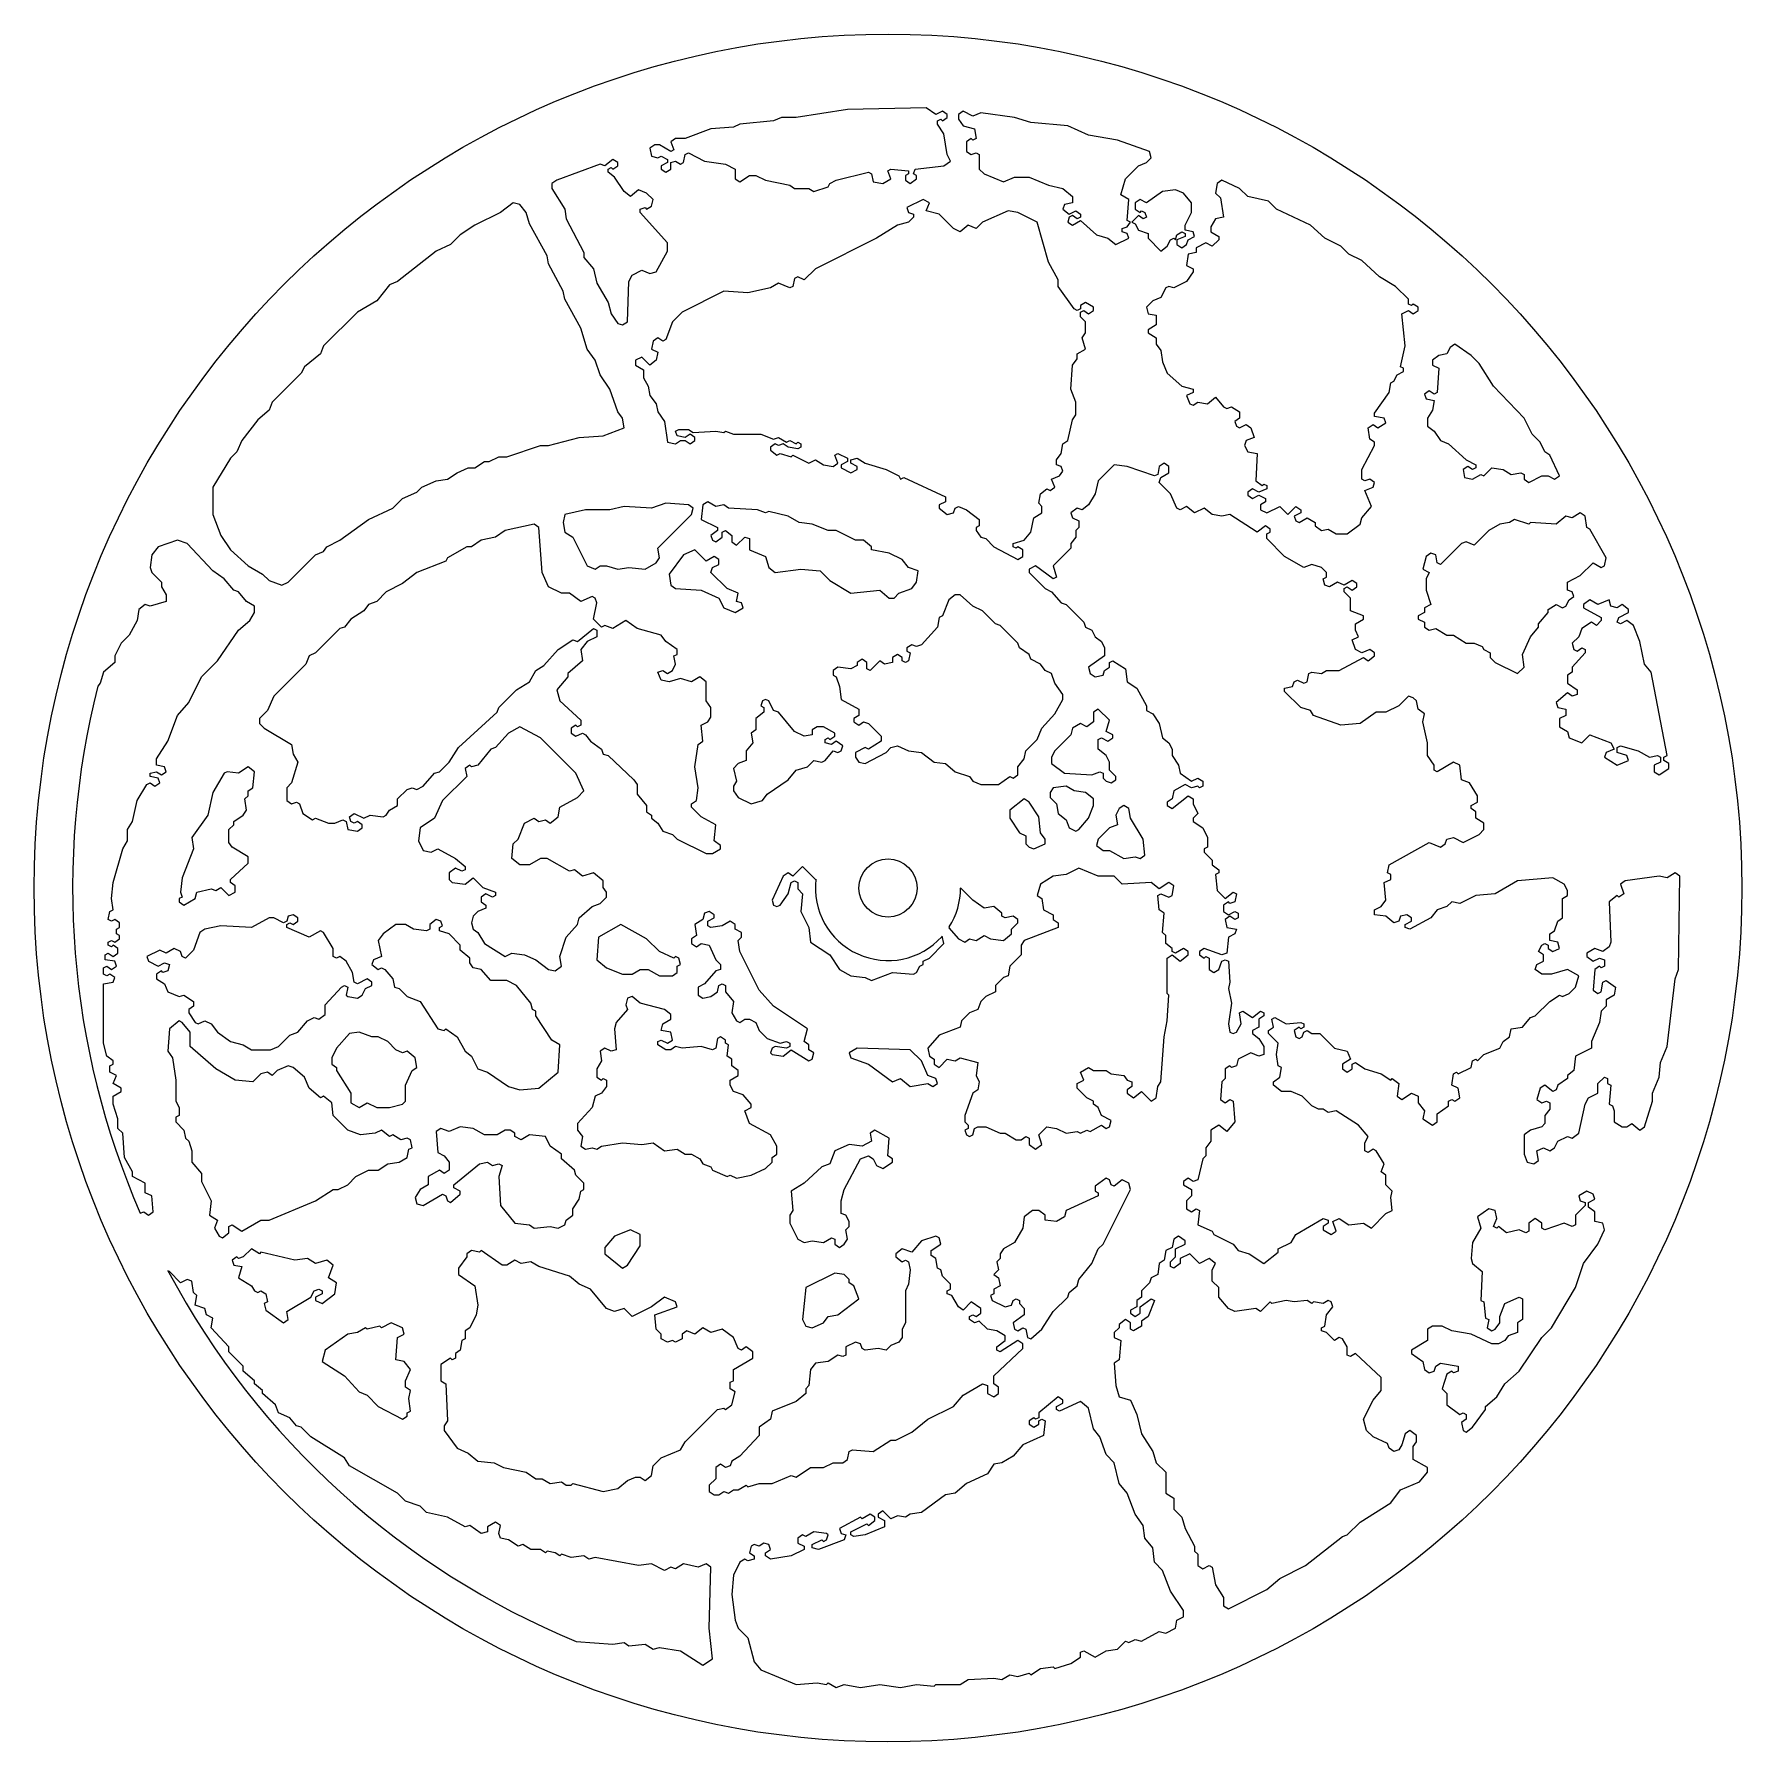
# Model space of a CAD drawing. Header units: millimetres. Extents: x -72 to 72, y -72 to 72.
import ezdxf

# ---------------------------------------------------------------- set-up
doc = ezdxf.new("R2010")
doc.units = ezdxf.units.MM
doc.layers.add('CUT_INNER', color=6, linetype='Continuous')
doc.layers.add('CUT_OUTER', color=1, linetype='Continuous')

msp = doc.modelspace()

# ---------------------------------------------------------------- linework, layer by layer
at = {"layer": 'CUT_INNER'}
for points in [[(-18.1596, 62.6388), (-18.4327, 62.5026), (-19.3869, 63.0482), (-19.7962, 63.0482), (-20.2049, 62.775), (-20.0687, 62.0933), (-19.5231, 61.9571), (-19.2507, 62.0933), (-18.7051, 61.8209), (-18.7051, 61.5484), (-19.2507, 61.2753), (-19.2507, 61.0029), (-18.8413, 60.7298), (-18.4327, 61.0029), (-18.4327, 61.5484), (-18.0234, 61.6847), (-17.6148, 61.4115), (-17.3416, 61.5484), (-17.2054, 62.2302), (-16.933, 62.3664), (-15.5688, 61.6847), (-13.7967, 61.4115), (-12.9787, 61.0029), (-12.9787, 60.1849), (-12.5694, 59.9118), (-11.7514, 60.4574), (-11.2058, 60.4574), (-10.3879, 60.048), (-8.3426, 59.6394), (-7.9333, 59.3663), (-6.706, 59.3663), (-6.2974, 59.0938), (-5.0701, 59.5032), (-4.9338, 59.7756), (-4.3883, 60.048), (-1.6613, 60.7298), (-1.3881, 60.5936), (-1.2519, 59.9118), (-0.434, 59.7756), (0.2478, 60.1849), (-0.0246, 60.8667), (0.2478, 61.0029), (1.7475, 60.8667), (1.7475, 60.5936), (1.4751, 60.4574), (1.4751, 60.048), (1.8844, 59.7756), (2.4292, 60.1849), (2.4292, 60.4574), (2.1568, 60.5936), (2.293, 61.0029), (4.7476, 61.2753), (5.2932, 61.6847), (5.0201, 62.2302), (4.7476, 64.0023), (4.2021, 64.8203), (4.2021, 65.0934), (4.4752, 65.2296), (4.6114, 65.0934), (5.0201, 65.3658), (5.0201, 65.639), (4.6114, 65.9114), (4.0659, 65.639), (3.2479, 66.1845), (-3.4334, 66.0476), (-7.7971, 65.3658), (-9.0244, 65.3658), (-9.7061, 65.0934), (-12.5694, 64.8203), (-13.1149, 64.5479), (-15.024, 64.4117), (-17.2054, 63.5937), (-18.0234, 63.5937), (-18.4327, 63.3206), (-18.1596, 62.6388)], [(20.5649, 56.503), (20.2918, 56.6392), (20.428, 58.4121), (19.7462, 58.8207), (20.1556, 60.1849), (21.2467, 61.2753), (21.9284, 61.5484), (22.3371, 61.9571), (22.2009, 62.5026), (19.4738, 63.4568), (17.0192, 63.8661), (15.2471, 64.6841), (12.1107, 64.9572), (10.7472, 65.3658), (7.884, 65.7752), (7.2023, 65.502), (6.3836, 65.9114), (5.975, 65.639), (5.975, 65.2296), (6.3836, 64.6841), (7.3385, 64.4117), (7.4747, 63.5937), (7.2023, 63.4568), (7.0653, 63.5937), (6.6567, 63.3206), (6.6567, 62.5026), (7.0653, 62.2302), (7.4747, 62.3664), (7.7471, 62.2302), (7.7471, 61.0029), (8.1564, 60.5936), (9.7923, 59.9118), (10.7472, 60.3211), (11.9745, 60.3211), (13.6105, 59.6394), (14.8378, 59.3663), (15.6557, 58.6845), (15.6557, 58.139), (14.974, 58.0027), (14.8378, 57.5941), (15.3833, 57.1848), (15.9289, 57.4572), (16.3375, 57.1848), (16.3375, 56.9124), (16.0651, 56.7754), (15.6557, 57.0486), (15.3833, 56.9124), (15.2471, 56.503), (15.6557, 56.2306), (16.3375, 56.6392), (17.701, 55.4119), (18.6559, 55.1395), (19.3376, 54.594), (20.428, 55.1395), (20.2918, 55.5489), (19.8832, 55.6851), (19.8832, 55.9575), (20.2918, 56.0937), (20.5649, 56.503)], [(-23.3412, 61.0029), (-22.9319, 61.2753), (-22.9319, 61.5484), (-23.3412, 61.8209), (-24.023, 61.2753), (-24.4323, 61.4115), (-28.1135, 60.048), (-28.5228, 59.7756), (-28.5228, 59.3663), (-27.4317, 57.5941), (-27.2955, 56.7754), (-25.7958, 53.9122), (-25.7958, 53.5036), (-24.9779, 52.5487), (-24.7047, 51.3214), (-23.7506, 49.6855), (-23.4774, 48.7306), (-22.9319, 47.9126), (-22.5233, 47.7764), (-22.1139, 48.0488), (-21.9777, 51.4576), (-21.7053, 52.0032), (-20.8866, 52.4125), (-20.2049, 52.1394), (-19.66, 52.2763), (-18.7051, 54.0484), (-18.7051, 54.7302), (-21.0235, 57.321), (-21.0235, 57.5941), (-20.6142, 57.7303), (-20.478, 57.5941), (-20.0687, 57.8665), (-19.9324, 58.4121), (-20.478, 58.9576), (-21.1597, 59.23), (-21.8415, 58.6845), (-22.3871, 59.0938), (-23.205, 60.3211), (-23.7506, 60.7298), (-23.7506, 61.0029), (-23.4774, 61.1391), (-23.3412, 61.0029)], [(40.472, 33.732), (41.1538, 34.0044), (41.2907, 34.4138), (40.8814, 34.6862), (40.472, 34.55), (40.1996, 34.6862), (40.1996, 35.5048), (41.2907, 37.5501), (41.2907, 37.8225), (40.8814, 38.0949), (40.7452, 39.0498), (41.1538, 39.3222), (41.5631, 39.0498), (42.2449, 39.4592), (42.1087, 39.8678), (41.2907, 40.004), (41.2907, 40.2771), (42.5173, 42.0493), (42.6542, 42.8679), (42.9266, 43.0041), (43.199, 43.5497), (43.7446, 43.8221), (43.7446, 44.0945), (43.4722, 44.2314), (43.8815, 46.0036), (43.6084, 48.7306), (44.1539, 49.0037), (44.5633, 48.7306), (44.9719, 49.0037), (44.9719, 49.2761), (44.5633, 49.5493), (44.4263, 49.4123), (44.1539, 49.5493), (44.1539, 49.9579), (43.0628, 51.049), (41.6993, 51.867), (40.1996, 53.2305), (39.1085, 53.776), (38.4268, 54.4578), (37.0632, 55.1395), (35.8359, 56.2306), (32.9727, 57.5941), (32.291, 58.2759), (30.5188, 58.6845), (29.8364, 59.3663), (28.3366, 60.048), (27.928, 59.7756), (27.7911, 58.9576), (28.2004, 58.5483), (28.4729, 56.9124), (27.7911, 56.7754), (27.3825, 56.0937), (27.3825, 55.6851), (28.0642, 55.2757), (28.0642, 55.0033), (27.5187, 54.4578), (26.9731, 54.7302), (26.1552, 54.3216), (26.1552, 53.9122), (25.4734, 53.776), (25.3372, 52.8218), (25.8828, 52.5487), (25.8828, 52.2763), (25.3372, 51.4576), (24.2461, 50.9128), (23.8375, 51.049), (23.5644, 50.9128), (23.155, 50.0941), (22.4733, 49.8217), (21.9284, 49.2761), (22.0646, 48.7306), (22.7464, 48.5944), (22.7464, 47.7764), (22.0646, 47.3671), (22.0646, 47.0947), (22.7464, 46.6853), (22.7464, 46.1405), (23.155, 45.595), (23.292, 44.6401), (23.7006, 43.6859), (24.9279, 42.5948), (25.8828, 42.3224), (25.8828, 42.0493), (25.3372, 41.7768), (25.6096, 41.0951), (25.8828, 40.9589), (26.2914, 41.2313), (27.1093, 41.0951), (27.7911, 41.6406), (28.4729, 40.8227), (28.746, 40.6857), (29.1546, 40.8227), (29.8364, 40.4133), (29.8364, 39.8678), (29.4277, 39.5954), (29.5639, 39.186), (29.8364, 39.0498), (30.3819, 39.3222), (30.7913, 39.0498), (31.0637, 38.2319), (30.3819, 37.9587), (30.2457, 37.5501), (30.5188, 37.0046), (31.3368, 36.8684), (31.2006, 34.55), (31.7454, 34.1413), (31.8823, 34.2775), (32.1548, 34.1413), (32.1548, 33.8682), (31.473, 33.5958), (30.9275, 33.8682), (30.5188, 33.5958), (30.5188, 33.3227), (30.9275, 33.0502), (31.473, 33.3227), (32.0186, 33.0502), (32.0186, 32.7778), (31.6092, 32.5047), (31.6092, 32.0954), (32.1548, 31.8229), (33.2459, 32.3685), (33.9276, 31.6867), (34.6094, 32.3685), (35.018, 32.0954), (35.018, 31.8229), (34.4724, 31.5505), (34.6094, 31.1412), (34.8818, 31.005), (35.5635, 31.4136), (36.2453, 31.005), (36.2453, 30.7318), (36.7908, 30.3232), (37.3364, 30.4594), (38.0181, 30.0501), (38.9723, 30.0501), (40.0634, 30.8688), (40.1996, 31.4136), (41.0176, 32.3685), (40.472, 33.732)], [(-22.3871, 39.0498), (-22.5233, 39.8678), (-22.9319, 40.4133), (-23.6144, 42.3224), (-24.4323, 43.5497), (-24.8409, 44.7763), (-25.5227, 45.7312), (-26.0682, 47.504), (-27.4317, 49.9579), (-27.5679, 50.6397), (-28.7953, 52.9581), (-28.9315, 53.6398), (-30.4319, 56.3668), (-30.7043, 57.321), (-31.2499, 58.0027), (-31.7954, 58.139), (-32.8858, 57.321), (-35.068, 56.2306), (-36.2946, 55.4119), (-37.1132, 54.594), (-38.3405, 54.0484), (-41.6124, 51.4576), (-42.2941, 51.1852), (-43.3852, 49.8217), (-45.0219, 48.8675), (-47.8851, 46.0036), (-48.1575, 45.3218), (-49.521, 44.2314), (-49.7942, 43.6859), (-52.248, 41.2313), (-52.5212, 40.5495), (-53.4753, 39.7316), (-54.8389, 37.9587), (-55.2482, 37.0046), (-55.7937, 36.459), (-57.2935, 34.0044), (-57.2935, 31.6867), (-56.6117, 29.9139), (-55.7937, 28.6866), (-54.2933, 27.3231), (-53.0667, 26.6413), (-52.5212, 26.0965), (-51.4301, 25.6871), (-50.8845, 25.9596), (-48.5669, 28.278), (-47.8851, 28.5504), (-47.612, 28.9597), (-46.5216, 29.5053), (-44.067, 31.2774), (-42.0217, 32.2323), (-41.2038, 33.0502), (-39.9765, 33.5958), (-39.5671, 34.0044), (-38.3405, 34.55), (-37.3856, 34.6862), (-36.5677, 35.2317), (-35.6128, 35.6411), (-35.068, 35.6411), (-34.2493, 36.1866), (-33.8407, 36.1866), (-33.0227, 36.5952), (-32.341, 36.5952), (-29.477, 37.5501), (-28.7953, 37.5501), (-26.2044, 38.2319), (-24.1592, 38.3681), (-22.3871, 39.0498)], [(3.2479, 57.4572), (3.5203, 58.139), (2.9748, 58.4121), (1.6113, 57.7303), (1.7475, 57.321), (2.1568, 57.1848), (2.1568, 56.9124), (1.7475, 56.503), (0.7933, 56.2306), (-0.9795, 55.1395), (-6.1604, 52.5487), (-7.1153, 51.5945), (-7.6609, 51.867), (-7.9333, 51.7307), (-8.0695, 51.049), (-8.3426, 50.9128), (-9.2968, 51.3214), (-9.9785, 50.9128), (-11.8876, 50.5034), (-13.9329, 50.6397), (-17.4778, 48.8675), (-18.2965, 48.0488), (-18.8413, 46.5491), (-19.1145, 46.4129), (-19.5231, 46.6853), (-19.9324, 46.4129), (-20.0687, 45.7312), (-19.5231, 45.458), (-19.66, 44.7763), (-20.2049, 44.3677), (-20.8866, 45.0494), (-21.4322, 44.7763), (-21.4322, 44.3677), (-20.7504, 43.9583), (-20.7504, 43.2766), (-20.3418, 42.5948), (-20.2049, 41.7768), (-19.66, 41.0951), (-19.5231, 40.4133), (-18.9783, 39.5954), (-18.7051, 37.8225), (-18.0234, 37.6863), (-17.6148, 37.9587), (-17.2054, 37.9587), (-16.7961, 37.6863), (-16.3875, 37.9587), (-16.3875, 38.2319), (-16.7961, 38.5043), (-17.2054, 38.2319), (-17.8872, 38.3681), (-18.0234, 38.7767), (-17.751, 38.9136), (-16.933, 38.9136), (-16.5237, 38.6405), (-14.6146, 38.7767), (-13.9329, 38.6405), (-13.7967, 38.7767), (-13.1149, 38.5043), (-10.7965, 38.5043), (-9.7061, 38.0949), (-9.2968, 38.2319), (-8.615, 37.8225), (-8.3426, 37.9587), (-7.7971, 37.6863), (-7.6609, 37.8225), (-7.3877, 37.6863), (-7.3877, 37.4132), (-7.6609, 37.277), (-8.4788, 37.4132), (-8.8874, 37.6863), (-9.2968, 37.5501), (-9.5692, 37.6863), (-9.9785, 37.4132), (-9.9785, 37.1408), (-9.433, 36.7314), (-9.1606, 36.8684), (-8.2057, 36.5952), (-8.0695, 36.7314), (-6.706, 36.0497), (-6.1604, 36.3228), (-5.4787, 35.9135), (-4.6607, 35.7773), (-4.2521, 36.0497), (-4.5245, 36.7314), (-4.2521, 36.8684), (-3.4334, 36.459), (-3.4334, 36.1866), (-3.979, 35.9135), (-3.979, 35.6411), (-3.161, 35.2317), (-2.6154, 35.5048), (-2.6154, 35.7773), (-3.161, 36.0497), (-3.161, 36.3228), (-2.6154, 36.459), (-1.9337, 36.0497), (-0.1608, 35.5048), (0.9295, 34.9593), (1.0657, 34.6862), (1.3389, 34.8231), (4.8839, 33.1864), (4.8839, 32.7778), (4.3383, 32.5047), (4.3383, 32.2323), (5.0201, 31.6867), (5.5656, 31.8229), (5.7018, 32.2323), (5.975, 32.3685), (6.6567, 32.0954), (7.7471, 31.2774), (7.7471, 30.7318), (7.4747, 30.5956), (7.4747, 30.3232), (7.884, 29.7777), (8.2926, 29.6415), (8.9744, 28.9597), (11.0196, 27.8686), (11.429, 28.1418), (11.429, 28.6866), (11.0196, 28.9597), (10.8834, 28.8235), (10.611, 28.9597), (10.611, 29.2321), (11.5652, 29.5053), (12.1107, 30.187), (12.3832, 31.4136), (13.0649, 31.8229), (13.0649, 32.3685), (12.7925, 32.6409), (12.9287, 33.4596), (13.4743, 33.8682), (13.7467, 33.732), (14.156, 34.0044), (13.8836, 34.6862), (14.5653, 34.9593), (14.8378, 35.3679), (14.7016, 35.7773), (14.2922, 35.9135), (14.2922, 36.3228), (14.7016, 36.8684), (14.8378, 37.6863), (15.2471, 37.9587), (15.6557, 39.7316), (15.9289, 40.1409), (15.9289, 41.2313), (15.5195, 42.3224), (15.6557, 44.3677), (16.0651, 44.9132), (16.0651, 45.3218), (16.7468, 45.7312), (16.4737, 46.6853), (16.7468, 47.0947), (16.7468, 48.0488), (16.3375, 48.4582), (16.3375, 48.8675), (16.6106, 49.0037), (17.0192, 48.7306), (17.4286, 49.0037), (17.4286, 49.2761), (16.7468, 49.6855), (16.3375, 49.4123), (16.3375, 49.1399), (16.0651, 49.0037), (15.7919, 49.1399), (14.4284, 51.049), (14.4284, 51.5945), (13.6105, 53.0943), (12.6563, 56.503), (11.0196, 57.321), (10.2017, 57.4572), (8.0202, 56.503), (7.4747, 55.9575), (6.7929, 56.2306), (6.1112, 55.6851), (5.5656, 55.9575), (4.3383, 57.1848), (3.2479, 57.4572)], [(24.3823, 55.0033), (24.5193, 55.4119), (24.9279, 55.6851), (25.201, 55.5489), (25.201, 55.2757), (24.5193, 55.0033), (24.5193, 54.594), (24.9279, 54.3216), (25.3372, 54.594), (25.4734, 55.0033), (26.019, 55.2757), (25.8828, 55.6851), (25.201, 55.8213), (25.201, 56.2306), (25.7458, 57.321), (25.7458, 58.139), (25.0641, 58.9576), (24.3823, 59.23), (23.292, 59.0938), (21.9284, 58.139), (21.3829, 58.4121), (20.9736, 58.139), (20.9736, 57.5941), (21.3829, 57.321), (21.5191, 57.4572), (21.7915, 57.321), (21.9284, 56.9124), (21.6553, 56.7754), (21.2467, 57.0486), (20.7011, 56.503), (20.9736, 56.3668), (21.2467, 55.8213), (22.0646, 55.5489), (22.0646, 55.1395), (23.155, 54.0484), (23.7006, 54.4578), (23.9737, 55.0033), (24.2461, 55.1395), (24.3823, 55.0033)], [(46.3354, 41.3675), (46.1992, 40.5495), (45.7898, 39.8678), (45.7898, 39.186), (46.3354, 38.7767), (46.8809, 37.9587), (47.5627, 37.6863), (49.0624, 36.3228), (49.8804, 35.9135), (49.8804, 35.6411), (49.608, 35.5048), (49.1986, 35.7773), (48.79, 35.5048), (48.9262, 34.8231), (49.608, 34.6862), (50.2897, 35.0955), (50.5629, 34.9593), (51.2446, 35.6411), (52.1988, 35.5048), (52.8805, 35.0955), (53.6985, 35.2317), (53.9716, 35.0955), (53.9716, 34.6862), (54.3802, 34.4138), (55.4713, 34.9593), (56.0169, 34.9593), (56.5617, 34.6862), (56.9711, 34.9593), (56.1531, 36.7314), (55.7438, 37.0046), (55.3351, 37.8225), (54.6534, 38.5043), (53.9716, 39.8678), (51.3808, 42.5948), (50.1535, 44.5039), (49.4718, 45.1856), (48.1082, 46.1405), (47.6989, 45.8674), (47.4265, 45.3218), (46.7447, 45.1856), (46.1992, 44.7763), (46.1992, 44.3677), (46.7447, 44.0945), (46.6085, 42.0493), (46.3354, 41.913), (45.9268, 42.1862), (45.5174, 41.913), (45.6536, 41.5044), (46.3354, 41.3675)], [(29.5639, -3.4928), (29.4277, -3.9014), (28.8822, -4.1746), (28.746, -5.5381), (28.3366, -5.6743), (26.8369, -5.1287), (26.4276, -5.4019), (26.4276, -5.6743), (26.8369, -5.9467), (26.9731, -5.8105), (27.2463, -5.9467), (27.2463, -6.9016), (27.6549, -7.174), (28.0642, -6.9016), (28.3366, -6.2198), (28.6098, -6.0836), (28.8822, -6.2198), (29.0184, -7.9927), (28.8822, -8.5375), (29.1546, -9.7648), (28.8822, -11.5377), (29.0184, -12.2194), (29.2915, -12.3556), (29.5639, -12.2194), (29.9733, -11.5377), (29.8364, -10.5828), (30.1095, -10.4466), (30.9275, -10.9921), (31.6092, -10.4466), (31.8823, -10.5828), (31.8823, -10.8559), (31.473, -11.1283), (31.473, -11.8101), (30.9275, -12.0832), (30.9275, -12.3556), (31.473, -12.765), (31.8823, -13.4467), (31.8823, -14.1285), (31.473, -14.2647), (30.7913, -13.9915), (29.7002, -14.5371), (29.5639, -15.0826), (29.1546, -15.2188), (29.0184, -15.0826), (28.6098, -15.3558), (28.6098, -16.1737), (28.3366, -16.4462), (28.2004, -17.9459), (28.6098, -18.219), (29.0184, -17.9459), (29.2915, -18.0828), (29.4277, -19.8549), (28.746, -20.6729), (28.0642, -20.1281), (27.3825, -20.5367), (27.3825, -21.4916), (26.9731, -22.0371), (26.9731, -22.7189), (26.7007, -22.9913), (26.2914, -24.7641), (25.8828, -24.9003), (25.4734, -24.6272), (25.0641, -24.9003), (25.0641, -25.1728), (25.7458, -25.5821), (25.7458, -26.1276), (25.3372, -26.5363), (25.3372, -27.218), (25.7458, -27.4912), (26.1552, -27.218), (26.4276, -27.3542), (26.2914, -28.5815), (27.5187, -29.1271), (27.6549, -29.4002), (29.2915, -30.2182), (29.7002, -30.7637), (30.655, -31.0361), (31.8823, -31.8541), (33.1089, -30.8999), (33.1089, -30.6268), (34.2, -30.082), (34.6094, -29.4002), (36.927, -28.0367), (37.3364, -28.1729), (37.3364, -28.4453), (36.927, -28.7185), (36.927, -28.9909), (37.6088, -29.4002), (38.0181, -29.1271), (37.745, -28.3091), (38.2905, -28.0367), (39.1085, -28.5815), (40.3358, -28.4453), (41.0176, -28.8547), (42.2449, -27.6274), (42.7904, -27.3542), (42.6542, -26.2638), (42.7904, -25.7183), (42.2449, -25.1728), (42.2449, -24.3548), (41.8355, -24.0824), (42.1087, -23.4006), (41.4269, -22.3095), (41.1538, -22.1733), (40.7452, -22.4457), (40.472, -22.3095), (40.472, -21.6278), (40.7452, -21.0822), (39.9272, -20.1281), (38.0181, -18.9008), (37.3364, -19.037), (36.927, -18.7645), (36.5177, -18.7645), (35.9729, -18.4914), (35.1542, -17.6735), (34.2, -17.2641), (33.3821, -17.2641), (32.7003, -16.7193), (32.7003, -16.4462), (33.2459, -16.0375), (33.3821, -15.2188), (33.1089, -15.0826), (32.9727, -14.1285), (33.1089, -13.1736), (32.291, -12.3556), (32.291, -12.0832), (32.7003, -11.8101), (32.5641, -11.1283), (32.8365, -10.9921), (33.7907, -11.5377), (35.018, -11.4015), (35.2911, -11.5377), (35.2911, -11.8101), (35.018, -11.9463), (34.8818, -11.8101), (34.4724, -12.0832), (34.6094, -12.628), (34.8818, -12.765), (35.1542, -12.628), (35.2911, -12.2194), (35.5635, -12.0832), (35.9729, -12.3556), (36.6546, -12.3556), (37.8819, -13.5829), (38.9723, -13.8553), (39.2454, -14.5371), (38.5637, -14.9464), (38.5637, -15.3558), (38.9723, -15.6282), (39.3816, -15.3558), (39.3816, -14.9464), (39.6541, -14.8102), (40.472, -15.3558), (41.8355, -15.7644), (42.6542, -16.3099), (42.7904, -16.1737), (43.336, -16.5824), (43.199, -17.6735), (43.6084, -17.9459), (44.4263, -17.401), (44.9719, -17.6735), (44.9719, -18.219), (45.5174, -18.9008), (45.3812, -19.5825), (46.1992, -20.1281), (46.6085, -19.8549), (46.6085, -19.1732), (47.5627, -18.4914), (47.5627, -18.0828), (47.8351, -17.9459), (48.1082, -18.0828), (48.5169, -17.8097), (48.3807, -16.9917), (47.8351, -16.7193), (47.972, -15.7644), (48.2445, -15.6282), (48.3807, -15.7644), (49.4718, -15.2188), (49.608, -14.674), (49.8804, -14.5371), (50.0173, -14.674), (50.5629, -14.1285), (51.9264, -13.5829), (52.1988, -13.0374), (52.7443, -12.628), (52.8805, -11.9463), (53.8347, -11.8101), (54.5165, -10.9921), (54.9258, -10.8559), (56.1531, -9.6286), (56.9711, -9.0831), (57.2442, -9.2193), (57.789, -8.9469), (58.3346, -8.4013), (58.6077, -7.4471), (57.6528, -6.9016), (56.2893, -7.3102), (55.4713, -7.3102), (54.9258, -6.9016), (55.062, -6.4922), (55.6075, -6.2198), (55.6075, -5.6743), (55.1982, -5.4019), (55.4713, -4.8563), (55.7438, -4.7201), (56.0169, -4.8563), (56.0169, -5.1287), (56.4255, -5.4019), (56.9711, -5.1287), (56.8349, -4.5832), (56.1531, -4.447), (56.1531, -3.9014), (56.5617, -3.629), (56.8349, -2.8111), (57.2442, -2.5379), (57.2442, -0.902), (57.6528, -0.6289), (57.6528, -0.2202), (57.3804, 0.3253), (56.4255, 0.8708), (53.4261, 0.5977), (51.517, -0.4927), (49.8804, -0.6289), (48.5169, -1.3113), (47.8351, -1.1744), (47.4265, -1.5838), (46.6085, -1.8562), (46.063, -2.5379), (44.2901, -3.4928), (43.8815, -3.3566), (43.8815, -3.0835), (44.4263, -2.8111), (44.4263, -2.5379), (44.0177, -2.2655), (43.4722, -2.4017), (43.336, -2.8111), (42.9266, -2.9473), (42.2449, -2.4017), (41.2907, -2.2655), (41.2907, -1.8562), (41.8355, -1.5838), (42.2449, -1.0382), (42.1087, 0.4615), (42.6542, 0.7346), (42.6542, 1.1433), (42.3811, 1.2795), (42.5173, 1.9612), (45.9268, 3.8703), (46.8809, 3.4617), (47.2903, 3.7341), (47.4265, 4.1434), (47.972, 4.2796), (48.79, 3.8703), (50.1535, 4.552), (50.5629, 4.9614), (50.5629, 5.5069), (49.8804, 5.9155), (49.8804, 6.4611), (49.4718, 6.7342), (49.4718, 7.0066), (50.0173, 7.2791), (50.0173, 7.8246), (49.3356, 8.9157), (48.6538, 9.1881), (48.5169, 10.4154), (47.972, 10.6878), (46.6085, 9.8699), (46.3354, 10.0061), (46.3354, 10.4154), (45.7898, 11.2334), (45.7898, 12.3245), (45.3812, 14.0973), (45.5174, 14.7791), (44.9719, 15.1877), (44.8357, 15.8694), (44.5633, 16.1426), (44.1539, 16.2788), (43.336, 15.4608), (42.2449, 14.9153), (41.4269, 14.9153), (40.0634, 13.9604), (38.4268, 13.8242), (36.1091, 14.6421), (35.8359, 15.0515), (35.018, 15.3239), (33.6545, 16.6874), (33.6545, 16.9605), (34.3362, 17.0968), (34.4724, 17.5061), (34.7456, 17.6423), (35.2911, 17.3692), (35.5635, 17.5061), (35.6997, 18.1878), (35.9729, 18.3241), (36.7908, 18.1878), (37.2002, 18.4603), (38.2905, 18.4603), (40.3358, 19.5514), (40.7452, 19.2782), (41.2907, 19.6876), (41.2907, 19.96), (40.8814, 20.2331), (40.1996, 19.96), (39.6541, 20.2331), (39.3816, 21.0511), (39.9272, 21.3235), (39.6541, 21.869), (39.6541, 22.4146), (40.3358, 22.8239), (40.3358, 23.0963), (39.2454, 23.5057), (39.2454, 24.5961), (38.6999, 25.1416), (38.6999, 25.414), (38.9723, 25.5509), (39.3816, 25.2778), (39.7903, 25.5509), (39.7903, 25.8234), (39.3816, 26.0965), (38.6999, 25.6871), (38.1543, 25.9596), (37.4726, 25.5509), (37.0632, 25.6871), (36.927, 26.2327), (37.2002, 26.3689), (37.2002, 26.7782), (36.7908, 27.1869), (35.9729, 27.46), (35.2911, 27.1869), (33.6545, 28.1418), (32.1548, 29.6415), (32.1548, 30.0501), (32.4272, 30.187), (32.4272, 30.4594), (32.0186, 30.7318), (31.3368, 30.187), (29.0184, 31.6867), (28.3366, 31.5505), (27.5187, 31.6867), (26.8369, 32.2323), (26.019, 31.8229), (25.3372, 32.3685), (24.7917, 32.0954), (24.5193, 32.2323), (23.9737, 33.4596), (23.0188, 34.4138), (23.155, 34.8231), (23.8375, 35.2317), (23.8375, 35.7773), (23.4282, 36.0497), (23.0188, 35.7773), (22.8826, 35.0955), (22.6102, 34.9593), (20.2918, 35.7773), (19.2014, 35.9135), (17.8379, 34.55), (17.5648, 33.4596), (17.0192, 32.5047), (16.4737, 32.0954), (16.0651, 32.2323), (15.5195, 31.8229), (15.6557, 31.4136), (16.2013, 31.1412), (16.2013, 30.5956), (15.9289, 30.3232), (15.9289, 29.7777), (15.5195, 29.2321), (15.5195, 28.8235), (14.0198, 27.3231), (14.2922, 26.3689), (14.0198, 26.2327), (12.5201, 27.3231), (11.9745, 27.0507), (11.9745, 26.7782), (13.338, 25.414), (13.8836, 25.1416), (14.7016, 24.1874), (15.1102, 24.0505), (16.6106, 22.5508), (16.7468, 22.1422), (17.2924, 21.869), (17.5648, 21.3235), (18.1103, 20.9149), (18.3827, 20.3693), (18.3827, 19.6876), (17.0192, 18.7327), (17.1562, 18.1878), (17.5648, 17.9147), (18.2465, 18.0509), (18.3827, 18.4603), (18.7921, 18.7327), (18.7921, 19.142), (19.0645, 19.2782), (20.1556, 18.5965), (20.2918, 17.5061), (21.1098, 16.9605), (21.9284, 15.4608), (21.9284, 15.0515), (22.4733, 14.7791), (23.0188, 13.9604), (23.292, 12.7338), (23.8375, 12.3245), (24.1099, 11.7789), (24.1099, 11.2334), (24.6555, 10.4154), (24.7917, 9.7337), (25.7458, 9.0519), (26.2914, 9.3243), (26.7007, 9.0519), (26.7007, 8.6426), (26.4276, 8.5064), (26.2914, 8.6426), (25.7458, 8.5064), (25.201, 8.7795), (24.2461, 8.2339), (24.1099, 7.5522), (23.7006, 7.2791), (23.7006, 7.0066), (24.1099, 6.7342), (25.4734, 7.8246), (25.8828, 7.5522), (25.8828, 7.1428), (26.2914, 6.3249), (25.8828, 5.9155), (25.8828, 5.6431), (26.7007, 5.0976), (27.1093, 4.2796), (27.1093, 3.4617), (26.8369, 3.3247), (26.8369, 3.0523), (27.5187, 2.3706), (27.5187, 1.9612), (28.0642, 1.5526), (28.0642, 1.2795), (27.7911, 1.1433), (27.928, -0.2202), (28.6098, -0.902), (29.2915, -0.3565), (29.5639, -0.4927), (29.4277, -1.1744), (29.0184, -1.3113), (28.8822, -1.1744), (28.4729, -1.4476), (28.4729, -1.9931), (28.8822, -2.2655), (29.4277, -1.9931), (29.7002, -2.1293), (29.7002, -2.5379), (29.4277, -2.6749), (29.0184, -2.4017), (28.6098, -2.6749), (28.746, -3.3566), (29.5639, -3.4928)], [(-16.5237, 32.2323), (-16.933, 32.5047), (-18.8413, 32.6409), (-20.0687, 32.2323), (-22.3871, 32.3685), (-23.6144, 32.0954), (-25.6596, 32.0954), (-27.4317, 31.6867), (-27.5679, 31.005), (-27.4317, 30.187), (-26.75, 29.7777), (-25.5227, 27.3231), (-24.8409, 27.0507), (-24.4323, 27.3231), (-23.8868, 27.3231), (-22.9319, 27.0507), (-21.9777, 27.1869), (-20.6142, 27.0507), (-19.66, 27.5962), (-19.3869, 28.0048), (-19.5231, 28.8235), (-16.6599, 31.6867), (-16.5237, 32.2323)], [(2.5662, 26.9145), (1.7475, 27.1869), (1.2027, 27.8686), (0.1116, 28.4142), (-1.3881, 28.6866), (-1.3881, 28.9597), (-2.0699, 29.5053), (-2.7517, 29.5053), (-4.3883, 30.3232), (-5.0701, 30.3232), (-6.4336, 30.8688), (-7.5239, 31.005), (-8.4788, 31.5505), (-10.1147, 31.9591), (-10.3879, 31.8229), (-11.0696, 32.0954), (-13.5235, 32.2323), (-13.9329, 32.5047), (-14.6146, 32.3685), (-15.2964, 32.7778), (-15.7057, 32.5047), (-15.8419, 31.2774), (-14.4784, 30.5956), (-14.4784, 30.3232), (-15.024, 29.9139), (-14.887, 29.5053), (-14.6146, 29.3683), (-14.0691, 29.7777), (-14.0691, 30.187), (-13.7967, 30.3232), (-13.2511, 29.9139), (-13.2511, 29.3683), (-12.8418, 29.0959), (-12.16, 29.7777), (-11.7514, 29.6415), (-11.7514, 28.6866), (-10.3879, 28.1418), (-10.1147, 27.1869), (-9.5692, 26.7782), (-7.3877, 27.0507), (-5.7518, 26.9145), (-4.9338, 26.0965), (-3.161, 25.0054), (-0.7064, 25.2778), (0.1116, 24.5961), (0.5209, 24.5961), (0.9295, 25.0054), (2.0206, 25.414), (2.4292, 25.9596), (2.5662, 26.9145)], [(-19.5231, 18.3241), (-19.1145, 18.4603), (-18.7051, 18.1878), (-18.2965, 18.4603), (-18.0234, 19.0058), (-18.1596, 19.6876), (-17.8872, 19.8238), (-17.8872, 20.2331), (-18.8413, 20.9149), (-19.2507, 21.4604), (-21.296, 22.0052), (-22.2501, 22.687), (-23.3412, 22.0052), (-24.023, 22.2784), (-24.2961, 22.1422), (-24.9779, 22.8239), (-24.7047, 24.1874), (-24.8409, 24.5961), (-25.1141, 24.7323), (-26.0682, 24.3236), (-27.0231, 25.0054), (-27.7049, 25.0054), (-28.7953, 25.5509), (-29.3408, 26.7782), (-29.6132, 30.5956), (-30.0226, 30.8688), (-32.4772, 30.3232), (-33.2951, 29.7777), (-34.5224, 29.5053), (-35.3404, 28.9597), (-35.7497, 28.9597), (-37.3856, 28.0048), (-37.5219, 27.7324), (-39.9765, 26.7782), (-41.2038, 25.8234), (-42.5673, 25.1416), (-43.3852, 24.3236), (-44.067, 24.0505), (-44.4763, 23.5057), (-45.5667, 22.8239), (-46.1123, 22.1422), (-46.5216, 22.0052), (-48.5669, 19.96), (-49.1124, 19.6876), (-49.3848, 19.0058), (-52.1118, 16.2788), (-52.6574, 15.0515), (-53.3391, 14.3697), (-53.3391, 13.9604), (-52.9298, 13.5518), (-50.6121, 12.1883), (-50.4759, 11.3696), (-50.0666, 10.6878), (-50.6121, 8.9157), (-51.0215, 8.5064), (-51.0215, 7.416), (-50.6121, 7.1428), (-50.2028, 7.2791), (-49.9304, 7.1428), (-49.6572, 6.3249), (-48.8393, 5.7793), (-48.5669, 5.9155), (-47.4758, 5.5069), (-46.9302, 5.5069), (-46.2485, 5.7793), (-45.976, 5.6431), (-45.8398, 4.9614), (-45.0219, 4.8252), (-44.6125, 5.0976), (-44.6125, 5.37), (-45.0219, 5.6431), (-45.2943, 5.5069), (-45.5667, 5.6431), (-45.7036, 6.0525), (-45.2943, 6.3249), (-44.4763, 5.9155), (-43.9308, 6.1887), (-42.8397, 6.0525), (-42.5673, 6.1887), (-42.2941, 6.5973), (-41.6124, 7.0066), (-41.6124, 7.5522), (-40.7944, 8.3701), (-40.3858, 8.5064), (-39.9765, 8.3701), (-39.4309, 8.6426), (-38.4767, 9.7337), (-38.0674, 9.8699), (-37.2494, 10.6878), (-36.4315, 11.9151), (-33.1589, 14.9153), (-33.0227, 15.3239), (-31.5223, 16.8243), (-30.4319, 17.5061), (-29.8863, 18.4603), (-29.2046, 18.8696), (-27.9773, 20.2331), (-26.75, 21.0511), (-26.3414, 20.9149), (-24.9779, 22.0052), (-24.7047, 21.869), (-24.7047, 21.3235), (-25.5227, 20.9149), (-26.0682, 20.2331), (-25.932, 19.2782), (-27.1593, 18.1878), (-27.1593, 17.9147), (-28.1135, 16.8243), (-27.8411, 15.8694), (-26.0682, 14.2335), (-26.0682, 13.8242), (-26.3414, 13.688), (-26.4776, 13.8242), (-26.8862, 13.5518), (-26.8862, 13.1424), (-26.4776, 12.87), (-25.932, 13.1424), (-25.6596, 13.0062), (-25.2503, 12.4607), (-24.2961, 11.7789), (-24.1592, 11.3696), (-23.7506, 11.2334), (-21.5684, 9.1881), (-21.296, 8.7795), (-21.296, 7.9608), (-20.478, 7.0066), (-20.478, 6.4611), (-20.0687, 6.1887), (-20.0687, 5.9155), (-19.5231, 5.5069), (-19.1145, 4.8252), (-18.2965, 4.552), (-17.8872, 4.1434), (-15.4326, 2.9161), (-14.887, 2.9161), (-14.2053, 3.3247), (-14.2053, 3.5979), (-14.7508, 4.0065), (-14.6146, 5.37), (-15.8419, 6.0525), (-16.6599, 6.8704), (-16.6599, 7.1428), (-16.2505, 7.416), (-16.1143, 8.5064), (-16.3875, 10.2792), (-16.1143, 12.1883), (-15.7057, 12.4607), (-15.8419, 13.8242), (-15.2964, 14.0973), (-15.024, 14.5059), (-15.024, 15.3239), (-15.4326, 15.8694), (-15.4326, 17.5061), (-15.9781, 17.9147), (-16.6599, 17.5061), (-17.6148, 17.7785), (-18.5689, 17.5061), (-19.2507, 17.6423), (-19.5231, 18.3241)], [(45.9268, 26.7782), (45.6536, 26.2327), (45.6536, 25.2778), (46.063, 24.0505), (45.5174, 23.7781), (45.5174, 23.3687), (44.9719, 23.0963), (44.9719, 22.8239), (45.5174, 22.5508), (45.5174, 22.1422), (45.9268, 21.869), (46.4716, 22.0052), (47.4265, 21.4604), (47.972, 21.4604), (49.0624, 20.7787), (49.7442, 20.7787), (50.4259, 20.5055), (50.5629, 20.2331), (51.1077, 19.96), (51.1077, 19.5514), (51.517, 19.142), (53.4261, 18.1878), (53.9716, 18.7327), (53.8347, 19.8238), (54.5165, 21.3235), (55.1982, 22.1422), (55.1982, 22.4146), (56.0169, 23.3687), (56.0169, 23.6419), (56.6986, 24.0505), (57.2442, 23.7781), (57.5166, 23.9143), (57.789, 24.4598), (58.1984, 24.7323), (58.0622, 25.1416), (57.6528, 25.2778), (57.6528, 25.9596), (58.7439, 26.5051), (59.8343, 27.5962), (60.516, 27.1869), (60.7892, 27.3231), (60.9254, 28.0048), (59.5619, 30.4594), (59.2895, 30.5956), (59.1525, 31.5505), (58.7439, 31.8229), (58.0622, 31.4136), (57.5166, 31.5505), (56.6986, 30.8688), (54.5165, 31.005), (54.3802, 30.8688), (53.1529, 31.2774), (52.7443, 31.005), (51.9264, 30.8688), (50.9715, 30.3232), (49.7442, 29.0959), (49.0624, 29.3683), (48.6538, 29.2321), (46.8809, 27.46), (46.6085, 27.5962), (46.4716, 28.278), (46.063, 28.4142), (45.6536, 28.1418), (45.3812, 27.0507), (45.9268, 26.7782)], [(-65.4745, -15.9006), (-66.0201, -15.6282), (-66.0201, -15.0826), (-65.7477, -14.9464), (-65.7477, -14.674), (-66.2925, -14.2647), (-66.5656, -13.1736), (-66.5656, -8.1289), (-65.7477, -7.9927), (-65.6107, -7.5833), (-66.0201, -7.3102), (-66.2925, -7.4471), (-66.5656, -7.3102), (-66.5656, -6.7654), (-66.2925, -6.6285), (-65.8839, -6.9016), (-65.4745, -6.6285), (-65.6107, -6.2198), (-66.4294, -6.0836), (-66.4294, -5.6743), (-66.1563, -5.5381), (-65.7477, -5.8105), (-65.3383, -5.5381), (-65.3383, -5.1287), (-65.7477, -4.8563), (-65.8839, -4.9925), (-66.1563, -4.8563), (-66.1563, -4.5832), (-65.8839, -4.447), (-65.6107, -4.5832), (-65.2021, -4.3108), (-65.2021, -4.0384), (-65.4745, -3.9014), (-65.4745, -3.4928), (-65.2021, -3.3566), (-65.2021, -2.9473), (-65.6107, -2.6749), (-65.8839, -2.8111), (-66.1563, -2.6749), (-66.0201, -1.9931), (-65.7477, -1.8562), (-65.8839, -0.902), (-65.7477, 0.4615), (-64.929, 3.3247), (-64.5203, 4.0065), (-64.5203, 4.9614), (-64.111, 5.6431), (-63.7024, 7.416), (-62.8837, 8.7795), (-62.6113, 8.9157), (-62.2019, 8.6426), (-61.7933, 8.9157), (-61.9295, 9.3243), (-62.6113, 9.4612), (-62.6113, 9.7337), (-62.0657, 9.8699), (-61.6564, 9.5975), (-61.2478, 9.8699), (-61.384, 10.2792), (-62.0657, 10.4154), (-62.0657, 10.961), (-61.1116, 12.4607), (-60.2929, 14.6421), (-59.3387, 15.7332), (-58.2476, 17.9147), (-56.8841, 19.2782), (-55.112, 21.869), (-54.1571, 22.687), (-53.7485, 23.3687), (-53.7485, 23.9143), (-54.4302, 24.3236), (-55.112, 25.1416), (-55.5206, 25.2778), (-56.3386, 26.2327), (-57.2935, 26.9145), (-59.4749, 29.2321), (-60.2929, 29.5053), (-61.9295, 28.9597), (-62.4751, 28.278), (-62.6113, 27.1869), (-62.4751, 26.7782), (-61.6564, 25.9596), (-61.6564, 25.5509), (-61.2478, 24.8692), (-61.2478, 24.3236), (-62.6113, 23.9143), (-63.0199, 24.0505), (-63.5655, 23.6419), (-63.7024, 22.687), (-64.3841, 21.4604), (-65.0659, 20.7787), (-65.6107, 19.6876), (-65.6107, 19.142), (-66.5656, 18.3241), (-66.838, 17.3692), (-67.0383, 17.1188)], [(-12.8418, 24.3236), (-12.7056, 25.0054), (-13.6604, 25.414), (-15.024, 26.7782), (-14.887, 27.1869), (-14.3422, 27.46), (-14.3422, 27.8686), (-14.7508, 28.1418), (-15.4326, 27.7324), (-16.3875, 28.6866), (-17.3416, 28.278), (-18.5689, 26.6413), (-18.4327, 25.6871), (-18.0234, 25.414), (-15.8419, 25.2778), (-14.3422, 24.5961), (-13.9329, 23.7781), (-12.9787, 23.3687), (-12.2969, 23.7781), (-12.4331, 24.1874), (-12.8418, 24.3236)], [(0.384, 19.142), (-0.2978, 19.0058), (-0.7064, 19.2782), (-1.5243, 18.4603), (-1.7975, 18.5965), (-1.7975, 19.142), (-2.2061, 19.4152), (-2.6154, 19.142), (-2.6154, 18.8696), (-3.161, 18.5965), (-4.2521, 18.7327), (-4.6607, 18.4603), (-4.6607, 18.0509), (-4.3883, 17.9147), (-4.1152, 17.0968), (-3.979, 16.0057), (-2.4792, 15.1877), (-2.4792, 14.6421), (-2.8879, 14.3697), (-2.8879, 14.0973), (-2.4792, 13.8242), (-2.0699, 14.0973), (-1.6613, 13.9604), (-0.5702, 12.87), (-0.5702, 12.4607), (-1.6613, 11.7789), (-1.9337, 11.9151), (-2.7517, 11.5065), (-2.7517, 11.0972), (-2.4792, 10.6878), (-1.9337, 10.5516), (-0.1608, 11.5065), (0.2478, 11.9151), (0.7933, 12.0513), (1.7475, 11.6427), (2.8386, 11.5065), (3.9297, 10.6878), (4.8839, 10.5516), (5.7018, 9.8699), (6.9291, 9.4612), (7.2023, 9.0519), (7.884, 8.7795), (9.3837, 8.7795), (10.3379, 9.4612), (10.611, 9.3243), (11.0196, 9.5975), (11.0196, 10.2792), (11.5652, 10.961), (11.7014, 11.6427), (12.6563, 12.5969), (13.0649, 13.5518), (14.156, 14.7791), (14.8378, 16.0057), (14.8378, 16.415), (14.156, 17.3692), (13.8836, 18.1878), (13.338, 18.4603), (12.9287, 19.0058), (12.1107, 19.4152), (11.9745, 19.8238), (11.1566, 20.3693), (11.0196, 20.7787), (9.5199, 22.2784), (9.1106, 22.4146), (8.0202, 23.5057), (7.2023, 23.9143), (6.1112, 24.8692), (5.7018, 24.8692), (5.157, 24.4598), (4.6114, 23.0963), (4.3383, 22.9601), (4.2021, 22.1422), (2.8386, 20.6417), (2.4292, 20.5055), (2.0206, 20.6417), (1.6113, 20.3693), (1.6113, 20.0969), (1.8844, 19.96), (1.7475, 19.2782), (1.4751, 19.142), (1.2027, 19.2782), (1.2027, 19.5514), (0.7933, 19.8238), (0.384, 19.5514), (0.384, 19.142)], [(61.1978, 24.4598), (60.2436, 24.0505), (59.5619, 24.4598), (59.0163, 24.0505), (59.0163, 23.7781), (60.516, 22.9601), (60.516, 22.687), (60.1074, 22.2784), (59.6981, 22.5508), (58.8801, 22.0052), (58.6077, 21.3235), (58.0622, 20.7787), (58.1984, 20.2331), (58.4708, 20.0969), (58.8801, 20.3693), (59.1525, 20.2331), (59.1525, 19.96), (58.0622, 18.7327), (58.0622, 18.3241), (57.6528, 18.0509), (57.6528, 17.3692), (58.4708, 16.8243), (58.4708, 16.415), (58.0622, 16.2788), (57.6528, 16.5512), (56.6986, 15.7332), (56.8349, 15.3239), (57.5166, 15.1877), (57.5166, 14.6421), (56.9711, 14.3697), (56.9711, 13.688), (57.6528, 13.2786), (57.789, 12.7338), (58.8801, 12.3245), (59.5619, 13.0062), (61.3347, 12.3245), (61.6071, 11.7789), (60.9254, 11.5065), (60.7892, 11.0972), (61.8795, 10.4154), (62.8344, 10.8248), (62.6982, 11.2334), (61.8795, 11.5065), (61.8795, 11.9151), (62.1527, 12.0513), (63.6524, 11.6427), (64.6073, 11.0972), (65.289, 11.2334), (65.5615, 11.0972), (65.5615, 10.6878), (65.0159, 10.4154), (65.0159, 9.8699), (65.4252, 9.5975), (66.2432, 10.143), (66.2432, 10.5516), (65.8339, 10.8248), (65.8339, 11.0972), (66.107, 11.2334), (64.7435, 18.3241), (64.1979, 19.0058), (63.7886, 20.9149), (63.2431, 22.2784), (62.6982, 22.687), (62.1527, 22.4146), (61.8795, 22.5508), (62.0165, 22.9601), (62.8344, 23.3687), (62.8344, 23.6419), (62.2889, 24.0505), (61.8795, 23.7781), (61.3347, 23.9143), (61.1978, 24.4598)], [(-10.7965, 15.4608), (-10.5241, 15.3239), (-10.5241, 14.9153), (-11.2058, 14.3697), (-11.2058, 13.4156), (-11.6152, 13.1424), (-11.4783, 12.3245), (-12.0238, 11.6427), (-12.0238, 10.8248), (-12.7056, 10.5516), (-13.1149, 10.143), (-12.8418, 9.0519), (-13.1149, 8.6426), (-13.1149, 8.2339), (-12.7056, 7.6884), (-11.6152, 7.1428), (-10.6603, 7.416), (-10.2517, 7.9608), (-8.4788, 9.1881), (-7.7971, 10.0061), (-6.8422, 10.2792), (-6.2974, 10.8248), (-5.6156, 10.6878), (-5.3425, 10.8248), (-4.6607, 11.6427), (-4.2521, 11.5065), (-3.979, 11.6427), (-3.8427, 12.0513), (-4.3883, 12.4607), (-4.7969, 12.1883), (-5.3425, 12.3245), (-5.3425, 12.5969), (-5.0701, 12.7338), (-4.9338, 12.5969), (-4.5245, 12.87), (-4.5245, 13.1424), (-5.4787, 13.688), (-6.0242, 13.688), (-6.4336, 13.4156), (-6.4336, 13.0062), (-7.1153, 12.87), (-7.9333, 13.2786), (-9.2968, 14.9153), (-9.7061, 15.0515), (-10.1147, 15.8694), (-10.3879, 16.0057), (-10.6603, 15.8694), (-10.7965, 15.4608)], [(18.5197, 13.2786), (18.7921, 14.2335), (17.8379, 15.1877), (17.4286, 14.9153), (17.4286, 14.0973), (16.883, 13.688), (16.3375, 13.9604), (15.6557, 13.5518), (15.5195, 13.0062), (14.156, 11.6427), (13.8836, 11.0972), (13.8836, 10.5516), (14.974, 9.7337), (17.2924, 9.5975), (17.9741, 9.8699), (18.2465, 9.7337), (18.2465, 9.3243), (18.5197, 9.0519), (18.9283, 8.9157), (19.3376, 9.1881), (19.3376, 9.4612), (18.7921, 10.0061), (18.7921, 10.6878), (18.5197, 11.2334), (17.8379, 11.7789), (17.8379, 12.5969), (18.1103, 12.7338), (18.6559, 12.4607), (19.0645, 12.7338), (19.0645, 13.0062), (18.5197, 13.2786)], [(-35.2042, 0.8708), (-34.3862, 0.0529), (-33.2951, -0.3565), (-33.2951, -0.6289), (-33.5675, -0.7658), (-34.1131, -0.4927), (-34.5224, -0.7658), (-34.5224, -1.1744), (-34.1131, -1.4476), (-34.1131, -1.72), (-34.7948, -1.9931), (-35.2042, -2.4017), (-35.3404, -2.9473), (-35.2042, -3.4928), (-34.7948, -3.7652), (-34.2493, -4.7201), (-32.4772, -5.8105), (-31.9316, -5.5381), (-30.8405, -5.6743), (-29.8863, -6.0836), (-28.7953, -6.9016), (-28.2497, -7.0378), (-27.7049, -6.6285), (-27.8411, -5.8105), (-27.2955, -4.1746), (-26.3414, -3.0835), (-26.2044, -2.5379), (-25.1141, -1.5838), (-24.4323, -1.3113), (-23.8868, -0.7658), (-23.8868, -0.3565), (-24.1592, 0.0529), (-24.1592, 0.5977), (-24.9779, 1.2795), (-25.932, 1.0071), (-26.6138, 1.5526), (-27.0231, 1.4164), (-28.9315, 2.5068), (-29.477, 2.5068), (-30.4319, 1.9612), (-31.2499, 1.9612), (-31.9316, 2.5068), (-31.7954, 3.7341), (-31.3861, 4.1434), (-30.8405, 5.5069), (-30.0226, 5.9155), (-29.6132, 5.6431), (-29.0684, 5.7793), (-28.659, 5.5069), (-27.9773, 6.0525), (-27.8411, 6.8704), (-26.3414, 7.6884), (-25.7958, 8.2339), (-26.4776, 9.7337), (-29.477, 12.7338), (-31.2499, 13.688), (-32.204, 13.1424), (-33.2951, 11.9151), (-33.7045, 11.7789), (-34.7948, 10.4154), (-35.3404, 10.2792), (-35.4766, 10.4154), (-35.8859, 10.143), (-35.7497, 9.4612), (-37.795, 7.416), (-38.4767, 5.9155), (-39.704, 5.0976), (-39.8403, 4.0065), (-39.4309, 3.1885), (-38.7492, 3.0523), (-38.2036, 3.3247), (-36.7039, 2.5068), (-35.8859, 1.825), (-35.8859, 1.5526), (-36.1583, 1.4164), (-36.7039, 1.6888), (-37.2494, 1.2795), (-37.2494, 0.7346), (-36.977, 0.4615), (-35.8859, 0.3253), (-35.2042, 0.8708)], [(-59.8843, -0.7658), (-60.1567, -0.902), (-60.1567, -1.1744), (-59.7481, -1.4476), (-58.7932, -0.902), (-58.657, -0.3565), (-57.4297, -0.084), (-57.021, -0.2202), (-56.6117, 0.0529), (-55.93, -0.6289), (-55.3844, -0.3565), (-55.3844, 0.1891), (-55.7937, 0.4615), (-55.7937, 0.7346), (-54.2933, 2.0982), (-54.2933, 2.643), (-55.6568, 3.4617), (-55.93, 3.8703), (-55.93, 4.9614), (-55.5206, 5.37), (-55.5206, 5.6431), (-54.7026, 6.1887), (-54.4302, 6.5973), (-54.5664, 7.5522), (-54.2933, 7.8246), (-54.2933, 8.2339), (-53.8847, 8.5064), (-53.7485, 9.8699), (-54.2933, 10.2792), (-55.112, 9.7337), (-56.0662, 9.8699), (-56.3386, 9.7337), (-57.2935, 8.0977), (-57.7028, 6.1887), (-59.0663, 4.2796), (-58.9294, 3.3247), (-59.8843, 0.8708), (-60.0205, -0.3565), (-59.8843, -0.7658)], [(11.5652, 7.5522), (10.3379, 6.5973), (10.3379, 5.9155), (11.1566, 4.6882), (11.7014, 4.4158), (11.7014, 3.7341), (11.9745, 3.4617), (12.3832, 3.3247), (13.338, 3.7341), (13.338, 4.1434), (12.9287, 4.6882), (12.7925, 6.0525), (11.9745, 7.2791), (11.5652, 7.5522)], [(15.9289, 4.8252), (16.2013, 4.9614), (17.0192, 5.9155), (17.4286, 7.0066), (17.4286, 7.5522), (16.7468, 8.0977), (15.7919, 8.2339), (15.1102, 8.6426), (14.0198, 8.5064), (13.7467, 8.0977), (13.7467, 7.6884), (14.2922, 7.1428), (14.4284, 6.3249), (15.1102, 5.7793), (15.3833, 5.0976), (15.9289, 4.8252)], [(19.4738, 5.37), (18.7921, 5.0976), (17.8379, 4.1434), (17.701, 3.5979), (18.2465, 3.1885), (18.7921, 3.1885), (20.0194, 2.5068), (20.9736, 2.643), (21.3829, 2.5068), (21.7915, 2.7799), (21.6553, 4.1434), (20.5649, 5.9155), (20.428, 6.7342), (20.0194, 7.0066), (19.61, 6.7342), (19.3376, 6.1887), (19.4738, 5.37)], [(-6.1125, 0.7483), (-6.1604, 0.7346), (-7.2515, 1.825), (-8.0695, 1.0071), (-8.4788, 1.2795), (-8.8874, 1.0071), (-9.8423, -1.0382), (-9.7061, -1.4476), (-9.433, -1.5838), (-9.1606, -1.4476), (-8.4788, -0.4927), (-8.2057, 0.4615), (-7.9333, 0.5977), (-7.6609, 0.4615), (-7.6609, -0.084), (-7.2515, -0.4927), (-7.3877, -1.9931), (-6.706, -3.3566), (-6.5698, -4.5832), (-4.9338, -5.6743), (-4.1152, -6.9016), (-3.161, -7.4471), (-1.9337, -7.5833), (-1.3881, -7.8558), (0.384, -7.174), (2.1568, -7.3102), (2.4292, -7.174), (2.7024, -6.6285), (2.9748, -6.4922), (2.9748, -6.2198), (3.5203, -5.9467), (4.7476, -4.7201), (4.6069, -4.086)], [(16.6106, -16.3099), (16.3375, -15.6282), (17.0192, -15.2188), (17.4286, -15.492), (18.5197, -15.492), (18.9283, -15.7644), (20.0194, -15.9006), (20.2918, -16.3099), (20.7011, -16.4462), (20.7011, -16.8555), (20.2918, -17.1279), (20.2918, -17.401), (20.8373, -17.8097), (21.5191, -17.2641), (22.3371, -18.0828), (22.7464, -17.8097), (22.8826, -16.8555), (23.155, -16.4462), (23.4282, -12.628), (23.7006, -11.2645), (23.8375, -9.0831), (23.7006, -8.9469), (23.7006, -5.9467), (24.1099, -5.6743), (24.7917, -6.2198), (25.4734, -5.6743), (25.4734, -5.4019), (25.0641, -5.1287), (24.3823, -5.5381), (24.1099, -5.4019), (24.1099, -5.1287), (23.5644, -4.7201), (23.5644, -4.0384), (23.292, -3.7652), (23.4282, -2.1293), (23.0188, -1.8562), (22.8826, -0.6289), (23.155, -0.4927), (23.8375, -0.7658), (24.1099, -0.6289), (24.2461, 0.1891), (23.8375, 0.4615), (23.0188, -0.084), (22.3371, 0.4615), (19.8832, 0.3253), (19.2014, 1.0071), (17.8379, 1.0071), (16.2013, 1.6888), (15.1102, 1.1433), (14.0198, 1.0071), (12.9287, 0.3253), (12.6563, -0.6289), (13.0649, -0.902), (13.2018, -1.8562), (14.0198, -2.2655), (14.0198, -2.6749), (14.4284, -2.9473), (14.4284, -3.3566), (11.5652, -4.447), (11.2928, -4.8563), (11.2928, -5.6743), (10.3379, -6.6285), (10.2017, -7.4471), (9.7923, -7.5833), (9.1106, -8.2651), (9.1106, -8.8106), (8.2926, -9.2193), (7.884, -9.6286), (7.6109, -10.3104), (6.9291, -10.5828), (6.2474, -11.2645), (6.1112, -11.8101), (4.3383, -12.4918), (3.3841, -13.5829), (3.5203, -14.2647), (3.9297, -14.5371), (3.9297, -14.9464), (4.3383, -15.2188), (5.0201, -14.5371), (5.7018, -14.674), (6.1112, -14.4009), (7.6109, -14.8102), (7.4747, -15.9006), (7.7471, -16.4462), (7.6109, -17.1279), (7.2023, -17.401), (6.5205, -19.3094), (6.5205, -19.8549), (6.7929, -20.1281), (6.7929, -20.4005), (6.5205, -20.5367), (6.6567, -20.946), (6.9291, -21.0822), (7.2023, -20.946), (7.3385, -20.4005), (7.6109, -20.2643), (8.2926, -20.2643), (9.5199, -20.8098), (9.9293, -20.8098), (10.8834, -21.3554), (11.2928, -21.3554), (11.7014, -21.0822), (11.9745, -21.2184), (11.9745, -21.764), (12.5201, -22.1733), (13.0649, -21.764), (12.7925, -20.946), (13.4743, -20.2643), (14.2922, -20.4005), (15.1102, -20.8098), (16.0651, -20.6729), (16.3375, -20.8098), (16.883, -20.5367), (17.1562, -20.6729), (18.1103, -20.1281), (18.5197, -20.4005), (18.7921, -20.2643), (18.9283, -19.7187), (18.1103, -19.3094), (17.8379, -18.6276), (17.4286, -18.3552), (17.4286, -18.0828), (16.883, -17.8097), (16.0651, -16.9917), (16.0651, -16.5824), (16.6106, -16.3099)], [(5.2028, -3.2946), (5.1529, -3.3714), (5.975, -4.3108), (6.5205, -4.5832), (6.9291, -4.3108), (7.4747, -4.447), (8.1564, -4.0384), (8.702, -4.3108), (9.7923, -4.447), (10.4748, -3.9014), (10.4748, -3.4928), (11.0196, -2.9473), (11.0196, -2.6749), (10.611, -2.4017), (9.9293, -2.5379), (9.6561, -2.4017), (9.6561, -2.1293), (8.9744, -1.5838), (8.1564, -1.72), (7.2023, -1.0382), (6.1582, 0.0059)], [(6.1582, 0.0059), (6.1583, 0)], [(61.8795, -0.6289), (61.1978, -1.1744), (61.3347, -4.5832), (61.1978, -4.9925), (60.653, -5.4019), (59.9712, -5.1287), (59.2895, -5.5381), (59.2895, -5.8105), (59.8343, -6.2198), (60.3798, -5.9467), (60.7892, -6.0836), (60.7892, -6.6285), (60.516, -6.7654), (60.3798, -6.6285), (59.9712, -6.9016), (59.8343, -8.6744), (60.2436, -8.9469), (60.516, -8.8106), (60.653, -7.9927), (60.9254, -7.8558), (61.7433, -8.4013), (61.6071, -9.0831), (60.9254, -9.4924), (60.9254, -10.0379), (60.516, -10.4466), (60.3798, -11.4015), (59.6981, -13.0374), (59.6981, -13.5829), (58.3346, -14.2647), (58.1984, -15.492), (57.6528, -15.9006), (57.6528, -16.1737), (56.8349, -16.7193), (56.6986, -17.1279), (56.4255, -17.2641), (55.7438, -16.7193), (55.3351, -16.9917), (55.062, -17.9459), (55.4713, -18.219), (55.88, -18.0828), (56.1531, -18.219), (56.1531, -18.7645), (55.7438, -19.3094), (55.7438, -19.9911), (55.4713, -20.2643), (54.5165, -20.5367), (53.9716, -20.946), (53.9716, -22.5819), (54.244, -23.2637), (54.7896, -23.4006), (55.1982, -23.1275), (55.062, -22.3095), (55.6075, -22.0371), (56.1531, -22.3095), (56.5617, -22.0371), (56.8349, -21.4916), (57.6528, -21.0822), (58.0622, -21.2184), (58.6077, -20.8098), (59.1525, -18.3552), (59.4257, -17.8097), (60.2436, -17.401), (60.2436, -16.5824), (60.7892, -16.0375), (61.0616, -16.1737), (61.0616, -16.5824), (61.3347, -16.7193), (61.1978, -18.3552), (61.4709, -18.4914), (61.6071, -18.9008), (61.6071, -19.8549), (62.2889, -20.2643), (62.6982, -20.2643), (63.1068, -19.9911), (63.7886, -20.5367), (64.1979, -20.2643), (64.8797, -18.0828), (64.8797, -17.401), (65.4252, -16.0375), (65.5615, -14.8102), (66.107, -13.4467), (66.7888, -7.7195), (67.0612, -6.9016), (67.1974, 1.0071), (66.7888, 1.2795), (66.107, 0.8708), (65.4252, 1.0071), (62.5613, 0.5977), (62.1527, 0.3253), (62.4251, -0.4927), (62.0165, -0.7658), (61.8795, -0.6289)], [(-60.9746, -6.4922), (-61.1116, -7.0378), (-61.5202, -7.174), (-61.6564, -7.0378), (-62.0657, -7.3102), (-62.0657, -7.7195), (-61.384, -8.1289), (-61.1116, -8.8106), (-60.1567, -9.2193), (-59.7481, -9.0831), (-58.9294, -9.6286), (-58.9294, -10.0379), (-59.3387, -10.3104), (-59.3387, -10.5828), (-58.7932, -11.4015), (-58.5208, -11.5377), (-57.9752, -11.2645), (-57.4297, -11.5377), (-56.8841, -12.2194), (-55.7937, -13.0374), (-54.7026, -13.3098), (-54.0209, -13.7191), (-52.385, -13.7191), (-51.7032, -13.4467), (-50.7483, -12.4918), (-50.0666, -12.2194), (-49.2486, -11.2645), (-48.7031, -10.9921), (-48.2937, -11.1283), (-47.7489, -10.7197), (-47.7489, -9.901), (-46.3854, -8.4013), (-46.1123, -8.2651), (-45.8398, -8.4013), (-45.976, -9.0831), (-45.8398, -9.2193), (-45.0219, -9.3562), (-44.6125, -9.0831), (-44.3401, -8.5375), (-43.7946, -8.2651), (-43.7946, -7.9927), (-44.2032, -7.7195), (-45.0219, -8.1289), (-45.2943, -7.9927), (-45.4305, -7.174), (-45.976, -6.2198), (-46.5216, -5.8105), (-46.794, -5.9467), (-47.0671, -5.8105), (-47.0671, -5.1287), (-47.8851, -3.7652), (-48.1575, -3.629), (-49.1124, -4.1746), (-51.0215, -3.3566), (-51.0215, -3.0835), (-50.7483, -2.9473), (-50.4759, -3.0835), (-50.0666, -2.8111), (-50.0666, -2.5379), (-50.4759, -2.2655), (-50.8845, -2.4017), (-51.0215, -2.8111), (-51.2939, -2.9473), (-52.1118, -2.5379), (-52.5212, -2.5379), (-54.0209, -3.3566), (-56.6117, -3.2197), (-57.9752, -3.4928), (-58.3846, -3.7652), (-58.9294, -5.2649), (-59.6111, -5.9467), (-59.8843, -5.8105), (-60.0205, -5.4019), (-60.566, -5.1287), (-61.2478, -5.5381), (-61.7933, -5.2649), (-62.8837, -5.8105), (-62.7475, -6.2198), (-61.9295, -6.6285), (-61.384, -6.356), (-60.9746, -6.4922)], [(-37.795, -3.2197), (-37.9312, -2.8111), (-38.3405, -2.6749), (-38.8854, -3.0835), (-38.8854, -3.4928), (-39.1585, -3.629), (-40.2489, -3.4928), (-40.9306, -3.0835), (-41.7493, -3.0835), (-42.8397, -3.9014), (-43.249, -4.447), (-42.9759, -5.8105), (-43.6584, -6.0836), (-43.7946, -6.4922), (-43.249, -6.9016), (-42.9759, -6.7654), (-42.7035, -6.9016), (-42.0217, -7.7195), (-41.8855, -8.4013), (-41.4762, -8.5375), (-40.7944, -9.2193), (-39.704, -9.6286), (-38.2036, -11.9463), (-37.6588, -12.0832), (-37.5219, -11.9463), (-36.5677, -12.628), (-35.8859, -13.8553), (-35.3404, -14.2647), (-34.7948, -15.3558), (-33.9769, -15.6282), (-32.204, -16.8555), (-31.2499, -17.1279), (-29.6132, -16.9917), (-27.9773, -15.6282), (-27.8411, -13.3098), (-28.5228, -12.9012), (-29.8863, -10.8559), (-29.8863, -10.4466), (-30.1588, -10.3104), (-30.2957, -9.7648), (-31.5223, -8.2651), (-32.341, -7.8558), (-33.7045, -7.8558), (-34.5224, -6.9016), (-35.2042, -6.7654), (-35.4766, -6.356), (-35.4766, -5.9467), (-36.2946, -5.2649), (-36.2946, -4.8563), (-37.2494, -3.9014), (-38.0674, -3.629), (-38.0674, -3.3566), (-37.795, -3.2197)], [(-14.2053, -6.9016), (-14.6146, -7.0378), (-15.5688, -8.1289), (-16.1143, -8.4013), (-16.1143, -9.0831), (-15.7057, -9.3562), (-15.024, -9.2193), (-14.4784, -8.8106), (-14.3422, -8.2651), (-14.0691, -8.1289), (-13.7967, -8.2651), (-13.7967, -8.8106), (-13.1149, -9.6286), (-13.2511, -10.5828), (-12.8418, -11.2645), (-12.5694, -11.4015), (-12.16, -11.1283), (-11.7514, -11.1283), (-11.2058, -11.4015), (-10.9334, -12.0832), (-10.2517, -12.765), (-9.1606, -13.1736), (-8.615, -13.0374), (-8.3426, -13.1736), (-8.3426, -13.4467), (-8.615, -13.5829), (-9.5692, -13.4467), (-9.8423, -13.5829), (-9.9785, -13.9915), (-9.8423, -14.1285), (-8.8874, -14.2647), (-8.2057, -13.7191), (-6.706, -14.674), (-6.4336, -14.5371), (-6.2974, -13.9915), (-6.706, -13.7191), (-6.706, -13.3098), (-7.1153, -13.0374), (-6.8422, -11.9463), (-9.7061, -10.0379), (-10.9334, -8.6744), (-12.5694, -5.4019), (-12.7056, -4.447), (-12.4331, -4.1746), (-12.4331, -3.7652), (-12.9787, -3.4928), (-12.9787, -3.0835), (-13.3873, -2.8111), (-14.0691, -3.2197), (-15.024, -3.3566), (-15.2964, -3.2197), (-15.2964, -2.8111), (-14.7508, -2.5379), (-14.7508, -2.2655), (-15.1602, -1.9931), (-15.5688, -2.1293), (-15.7057, -2.6749), (-16.3875, -3.0835), (-16.2505, -4.0384), (-16.6599, -4.3108), (-16.6599, -4.7201), (-16.2505, -4.9925), (-15.8419, -4.7201), (-15.1602, -4.8563), (-14.6146, -6.0836), (-14.2053, -6.4922), (-14.2053, -6.9016)], [(-17.6148, -6.4922), (-17.751, -5.9467), (-18.0234, -5.8105), (-18.1596, -5.9467), (-19.3869, -5.4019), (-20.478, -4.3108), (-22.6595, -3.0835), (-24.5685, -4.1746), (-24.7047, -6.0836), (-23.8868, -6.7654), (-22.5233, -7.3102), (-21.7053, -7.3102), (-21.0235, -6.9016), (-20.3418, -6.9016), (-19.3869, -7.4471), (-18.2965, -7.4471), (-17.8872, -7.174), (-17.8872, -6.6285), (-17.6148, -6.4922)], [(4.6069, -4.086), (4.563, -4.1356)], [(-19.2507, -12.0832), (-19.1145, -11.5377), (-18.4327, -11.1283), (-18.4327, -10.7197), (-18.9783, -10.3104), (-21.0235, -9.7648), (-21.7053, -9.2193), (-22.1139, -9.3562), (-22.2501, -9.901), (-22.1139, -10.3104), (-23.0688, -11.4015), (-23.205, -11.9463), (-23.0688, -13.7191), (-23.4774, -13.8553), (-24.023, -13.5829), (-24.4323, -13.8553), (-24.2961, -14.674), (-24.7047, -15.3558), (-24.7047, -16.0375), (-24.2961, -16.3099), (-24.1592, -16.1737), (-23.8868, -16.3099), (-23.8868, -16.8555), (-24.2961, -17.401), (-24.8409, -17.6735), (-25.1141, -18.6276), (-26.3414, -19.9911), (-26.3414, -20.5367), (-25.932, -21.0822), (-26.0682, -21.9002), (-25.6596, -22.1733), (-25.1141, -22.0371), (-24.7047, -22.1733), (-24.2961, -21.9002), (-22.5233, -21.6278), (-20.8866, -21.764), (-19.9324, -21.6278), (-18.9783, -22.3095), (-17.8872, -22.1733), (-17.2054, -22.5819), (-16.6599, -22.5819), (-15.9781, -22.9913), (-15.7057, -23.4006), (-15.024, -23.673), (-14.887, -23.9454), (-13.6604, -24.491), (-13.3873, -24.3548), (-12.8418, -24.6272), (-11.6152, -24.3548), (-10.3879, -23.8092), (-9.8423, -23.2637), (-9.8423, -22.8551), (-9.433, -22.5819), (-9.433, -21.9002), (-9.9785, -20.946), (-11.7514, -19.9911), (-12.16, -18.9008), (-11.6152, -18.6276), (-11.6152, -18.3552), (-12.2969, -17.5372), (-13.1149, -17.2641), (-13.3873, -16.7193), (-13.3873, -16.3099), (-12.7056, -15.9006), (-12.7056, -15.492), (-13.2511, -15.0826), (-13.2511, -14.5371), (-13.6604, -14.2647), (-13.5235, -13.3098), (-13.7967, -13.1736), (-13.7967, -12.9012), (-14.2053, -12.628), (-14.4784, -12.765), (-14.6146, -13.5829), (-14.887, -13.7191), (-15.8419, -13.4467), (-17.4778, -13.5829), (-18.0234, -13.4467), (-18.4327, -13.7191), (-18.8413, -13.7191), (-19.5231, -13.3098), (-19.5231, -13.0374), (-19.2507, -12.9012), (-18.7051, -13.1736), (-18.2965, -12.9012), (-18.4327, -12.2194), (-19.2507, -12.0832)], [(-56.8841, -28.1729), (-57.1573, -28.8547), (-56.7479, -29.5364), (-56.4755, -29.6726), (-55.93, -29.2633), (-55.93, -28.7185), (-55.6568, -28.5815), (-54.8389, -29.1271), (-53.2029, -28.1729), (-52.5212, -28.1729), (-48.5669, -26.5363), (-47.0671, -25.5821), (-46.6578, -25.5821), (-45.8398, -25.1728), (-45.1581, -24.491), (-44.067, -23.9454), (-43.249, -23.9454), (-42.4311, -23.4006), (-41.4762, -23.2637), (-40.7944, -22.8551), (-40.6582, -22.1733), (-40.3858, -22.0371), (-40.522, -21.3554), (-40.7944, -21.2184), (-41.34, -21.3554), (-42.0217, -20.946), (-42.2941, -21.0822), (-42.9759, -20.5367), (-43.5214, -20.8098), (-44.7487, -20.946), (-45.8398, -20.5367), (-47.0671, -19.3094), (-47.2033, -18.219), (-47.8851, -17.6735), (-48.1575, -17.8097), (-49.1124, -16.9917), (-49.521, -16.0375), (-50.4759, -15.2188), (-50.8845, -15.0826), (-51.8394, -15.492), (-52.248, -15.9006), (-52.6574, -15.6282), (-53.2029, -15.7644), (-53.8847, -16.4462), (-55.3844, -16.3099), (-57.021, -15.3558), (-59.2025, -13.4467), (-59.2025, -12.2194), (-59.8843, -11.4015), (-60.1567, -11.2645), (-60.9746, -11.9463), (-61.1116, -13.8553), (-60.7022, -14.4009), (-60.4298, -16.3099), (-60.4298, -18.0828), (-60.1567, -18.6276), (-60.1567, -19.3094), (-60.4298, -19.4463), (-60.4298, -19.8549), (-59.7481, -20.5367), (-59.6111, -21.2184), (-59.3387, -21.4916), (-59.0663, -22.3095), (-59.0663, -23.2637), (-58.2476, -24.2186), (-58.2476, -24.9003), (-57.4297, -26.5363), (-57.5659, -27.7636), (-56.8841, -28.1729)], [(-39.9765, -15.2188), (-40.1127, -14.4009), (-40.7944, -13.8553), (-41.2038, -13.9915), (-41.7493, -13.7191), (-42.4311, -13.0374), (-43.249, -12.628), (-43.7946, -12.628), (-44.8849, -12.2194), (-45.7036, -12.3556), (-46.794, -13.5829), (-47.2033, -14.4009), (-47.2033, -14.9464), (-46.794, -15.2188), (-46.794, -15.492), (-45.5667, -17.401), (-45.5667, -18.219), (-44.8849, -18.6276), (-44.2032, -18.219), (-43.3852, -18.6276), (-42.2941, -18.6276), (-41.2038, -18.3552), (-40.9306, -18.0828), (-40.9306, -16.7193), (-40.3858, -15.492), (-39.9765, -15.2188)], [(-3.2972, -13.9915), (-3.161, -14.4009), (-1.6613, -14.9464), (0.384, -16.4462), (1.0657, -16.1737), (1.8844, -16.8555), (3.3841, -16.5824), (3.7935, -16.8555), (4.2021, -16.5824), (4.0659, -16.1737), (3.3841, -15.9006), (2.8386, -14.674), (1.8844, -13.7191), (-2.6154, -13.5829), (-3.2972, -13.9915)], [(-63.451, -27.5892), (-63.1568, -27.4912), (-62.7475, -27.7636), (-62.3382, -27.4912), (-62.4751, -26.1276), (-63.0199, -25.8545), (-63.0199, -25.0365), (-64.111, -24.491), (-64.111, -24.0824), (-64.7928, -22.8551), (-64.929, -20.8098), (-65.3383, -20.4005), (-65.3383, -19.5825), (-65.7477, -18.3552), (-65.7477, -17.6735), (-65.0659, -17.2641), (-65.0659, -16.9917), (-65.7477, -16.5824), (-65.4745, -15.9006)], [(-32.7496, -23.5368), (-33.0227, -24.491), (-32.8858, -26.9456), (-31.6592, -28.4453), (-30.4319, -28.5815), (-30.0226, -28.8547), (-28.659, -28.7185), (-27.9773, -28.8547), (-27.4317, -28.5815), (-27.2955, -28.1729), (-26.75, -27.7636), (-26.75, -27.218), (-26.2044, -26.4001), (-26.0682, -25.7183), (-25.7958, -25.5821), (-25.7958, -25.0365), (-26.4776, -24.3548), (-26.6138, -23.9454), (-27.7049, -22.9913), (-27.7049, -22.5819), (-28.659, -21.9002), (-29.0684, -21.0822), (-30.4319, -20.946), (-31.1137, -21.3554), (-31.6592, -21.0822), (-31.6592, -20.8098), (-32.0678, -20.5367), (-32.4772, -20.5367), (-33.1589, -20.946), (-34.2493, -20.946), (-35.2042, -20.4005), (-36.2946, -20.2643), (-37.2494, -20.6729), (-37.9312, -20.4005), (-38.3405, -20.6729), (-38.2036, -22.4457), (-37.6588, -22.7189), (-37.2494, -23.2637), (-37.2494, -23.9454), (-37.6588, -24.2186), (-38.0674, -23.9454), (-39.0223, -24.491), (-39.0223, -25.1728), (-39.704, -25.5821), (-40.1127, -26.2638), (-39.9765, -26.8094), (-39.4309, -26.9456), (-37.795, -25.9907), (-37.5219, -26.1276), (-37.3856, -26.5363), (-37.1132, -26.6725), (-36.2946, -25.9907), (-36.2946, -25.7183), (-36.8401, -25.4459), (-36.8401, -25.1728), (-34.6586, -23.4006), (-33.9769, -23.2637), (-33.5675, -23.5368), (-33.0227, -23.4006), (-32.7496, -23.5368)], [(-1.3881, -21.4916), (-2.2061, -21.9002), (-3.2972, -21.764), (-4.5245, -22.3095), (-4.9338, -23.4006), (-5.6156, -23.673), (-7.1153, -25.0365), (-8.2057, -25.7183), (-8.0695, -27.3542), (-8.3426, -27.7636), (-8.3426, -28.4453), (-7.6609, -29.8088), (-7.1153, -30.082), (-6.4336, -29.945), (-5.4787, -30.082), (-4.7969, -29.6726), (-4.5245, -29.8088), (-4.5245, -30.2182), (-4.1152, -30.4906), (-3.7065, -30.2182), (-3.4334, -29.8088), (-3.5703, -28.9909), (-3.2972, -28.7185), (-3.2972, -28.3091), (-3.5703, -27.7636), (-3.979, -27.6274), (-3.979, -26.5363), (-3.7065, -25.5821), (-2.343, -22.9913), (-1.6613, -22.7189), (-1.2519, -22.9913), (-0.9795, -23.5368), (-0.434, -23.8092), (0.384, -23.2637), (0.384, -22.9913), (-0.0246, -22.7189), (0.1116, -21.2184), (-1.1157, -20.5367), (-1.5243, -20.8098), (-1.3881, -21.4916)], [(8.9744, -32.809), (9.3837, -33.0814), (9.5199, -33.7631), (8.9744, -34.0356), (8.9744, -34.4449), (8.702, -34.5811), (8.8382, -34.9905), (9.9293, -35.536), (10.4748, -35.3998), (10.611, -34.9905), (10.8834, -34.8542), (11.1566, -34.9905), (11.1566, -35.2629), (11.5652, -35.6722), (11.5652, -36.2178), (10.611, -36.8995), (10.7472, -37.4451), (11.0196, -37.5813), (11.429, -37.3081), (11.7014, -37.4451), (11.8383, -38.1268), (12.1107, -38.263), (13.0649, -37.4451), (14.0198, -35.9446), (15.2471, -34.718), (15.3833, -34.3087), (16.0651, -33.7631), (16.2013, -33.2176), (17.2924, -31.8541), (17.8379, -30.6268), (18.2465, -30.2182), (20.5649, -25.5821), (20.428, -25.0365), (19.8832, -24.7641), (19.2014, -25.309), (18.9283, -25.1728), (18.7921, -24.7641), (18.5197, -24.6272), (17.5648, -25.309), (17.5648, -25.7183), (17.8379, -25.8545), (17.8379, -26.1276), (15.1102, -27.3542), (14.974, -27.8998), (14.2922, -28.3091), (13.338, -28.1729), (13.338, -27.7636), (12.7925, -27.3542), (12.2469, -27.3542), (11.5652, -27.8998), (11.429, -28.8547), (10.7472, -30.082), (9.7923, -30.6268), (9.5199, -31.0361), (9.5199, -31.4455), (9.2475, -31.7179), (9.3837, -32.3996), (8.9744, -32.809)], [(51.3808, -28.7185), (51.6532, -28.0367), (51.517, -27.3542), (50.9715, -27.218), (50.0173, -27.8998), (50.2897, -28.8547), (49.608, -30.082), (49.4718, -31.4455), (49.608, -31.8541), (50.4259, -32.5358), (50.2897, -34.9905), (50.5629, -35.1267), (50.6991, -36.4902), (50.9715, -36.6264), (50.8353, -37.3081), (51.2446, -37.5813), (51.517, -37.4451), (51.9264, -36.8995), (51.9264, -36.354), (52.335, -35.2629), (53.5623, -34.718), (53.8347, -34.8542), (53.8347, -36.6264), (53.4261, -36.8995), (53.4261, -37.7175), (52.6081, -37.9899), (52.335, -38.3992), (51.7894, -38.6716), (51.2446, -38.6716), (49.4718, -37.8537), (47.8351, -37.5813), (47.0172, -37.1719), (46.1992, -37.1719), (45.7898, -37.4451), (45.7898, -38.3992), (44.4263, -39.2172), (44.4263, -39.4903), (45.3812, -40.1721), (45.5174, -40.8538), (45.9268, -41.1262), (46.3354, -40.99), (46.4716, -40.5807), (46.8809, -40.3083), (48.3807, -40.5807), (48.3807, -40.99), (47.972, -41.1262), (47.8351, -40.99), (47.4265, -41.2624), (47.0172, -42.4898), (47.4265, -42.8991), (47.4265, -43.8533), (48.5169, -44.6712), (48.79, -44.535), (49.0624, -44.6712), (49.0624, -45.0806), (48.6538, -45.353), (48.79, -46.0347), (49.0624, -46.1717), (49.608, -45.7623), (50.6991, -44.2626), (50.6991, -43.9895), (51.6532, -43.1715), (52.335, -42.0811), (53.5623, -40.99), (55.4713, -38.1268), (56.2893, -37.3081), (58.3346, -33.8994), (59.0163, -31.8541), (60.2436, -30.2182), (60.7892, -28.9909), (60.653, -28.4453), (59.9712, -28.3091), (59.9712, -27.4912), (59.4257, -27.0818), (59.4257, -26.6725), (59.9712, -26.4001), (59.8343, -25.9907), (59.2895, -25.7183), (58.6077, -26.1276), (58.7439, -26.5363), (59.1525, -26.6725), (59.1525, -26.9456), (58.3346, -27.7636), (58.3346, -28.5815), (58.0622, -28.7185), (57.3804, -28.4453), (55.7438, -28.9909), (55.4713, -28.8547), (55.4713, -28.4453), (54.9258, -28.0367), (54.3802, -28.4453), (54.3802, -29.1271), (54.1078, -29.2633), (53.5623, -28.9909), (52.4712, -29.2633), (51.7894, -28.7185), (51.6532, -28.8547), (51.3808, -28.7185)], [(-22.5233, -32.2634), (-22.1139, -31.9903), (-21.0235, -30.3544), (-21.0235, -29.4002), (-21.8415, -28.9909), (-23.205, -29.5364), (-24.023, -30.4906), (-24.023, -31.0361), (-22.5233, -32.2634)], [(6.3836, -35.8084), (5.975, -35.536), (5.4294, -34.5811), (5.0201, -34.4449), (5.0201, -34.1725), (5.2932, -34.0356), (5.2932, -33.6269), (4.6114, -32.9452), (4.4752, -32.3996), (4.2021, -32.2634), (4.0659, -31.4455), (3.6566, -31.1723), (3.6566, -30.7637), (4.4752, -30.2182), (4.3383, -29.6726), (4.0659, -29.5364), (2.8386, -29.945), (2.0206, -30.8999), (1.2027, -30.6268), (0.6571, -31.0361), (0.6571, -31.3085), (1.2027, -31.7179), (1.4751, -31.5817), (1.7475, -31.7179), (1.8844, -32.3996), (1.7475, -33.6269), (1.4751, -34.1725), (1.4751, -36.8995), (1.2027, -37.4451), (1.2027, -38.1268), (0.9295, -38.5354), (0.2478, -38.8086), (-0.1608, -39.2172), (-0.8426, -39.081), (-1.9337, -39.2172), (-2.2061, -39.081), (-2.343, -38.6716), (-2.7517, -38.5354), (-3.5703, -38.9448), (-3.5703, -39.6265), (-3.8427, -39.7627), (-4.2521, -39.6265), (-5.0701, -40.1721), (-6.1604, -40.3083), (-6.5698, -40.8538), (-6.706, -42.2173), (-6.9791, -42.4898), (-6.9791, -42.8991), (-7.7971, -43.5808), (-9.8423, -44.3988), (-9.9785, -45.0806), (-10.9334, -45.7623), (-10.9334, -46.4441), (-12.5694, -48.2169), (-13.2511, -48.6255), (-13.3873, -49.0349), (-13.7967, -49.1711), (-14.2053, -48.8987), (-14.6146, -49.1711), (-14.6146, -50.126), (-15.1602, -50.6708), (-15.1602, -51.2164), (-14.7508, -51.4895), (-14.3422, -51.4895), (-13.9329, -51.2164), (-13.5235, -51.3526), (-13.1149, -51.0801), (-12.7056, -51.0801), (-12.0238, -50.6708), (-11.8876, -50.8077), (-10.9334, -50.5346), (-9.8423, -50.5346), (-8.2057, -49.8528), (-7.7971, -49.9891), (-6.5698, -49.1711), (-5.4787, -49.1711), (-4.6607, -48.7625), (-3.8427, -48.7625), (-3.4334, -48.4893), (-3.2972, -47.8076), (-3.0248, -47.6714), (-1.2519, -47.8076), (0.2478, -46.8534), (0.6571, -46.8534), (2.0206, -46.1717), (3.3841, -45.0806), (5.5656, -43.9895), (6.3836, -43.0353), (8.0202, -42.0811), (8.4288, -42.2173), (8.4288, -42.8991), (8.9744, -43.1715), (9.3837, -42.8991), (9.3837, -42.3535), (8.9744, -42.0811), (8.9744, -41.3994), (11.429, -39.081), (11.429, -38.6716), (11.0196, -38.3992), (9.5199, -39.3534), (9.2475, -39.2172), (9.2475, -38.9448), (9.9293, -38.3992), (9.9293, -37.9899), (9.2475, -37.5813), (8.4288, -37.4451), (7.7471, -36.7633), (7.3385, -36.8995), (6.9291, -36.6264), (6.9291, -36.354), (7.2023, -36.2178), (7.4747, -36.354), (7.884, -36.0815), (7.884, -35.6722), (7.0653, -35.1267), (6.3836, -35.8084)], [(32.4272, -35.1267), (31.6092, -35.9446), (31.2006, -35.6722), (29.4277, -35.9446), (28.8822, -35.6722), (28.0642, -34.718), (28.0642, -33.8994), (27.5187, -33.3538), (27.5187, -32.3996), (27.7911, -31.8541), (27.2463, -31.4455), (26.4276, -31.8541), (25.6096, -31.0361), (24.7917, -31.4455), (24.7917, -31.8541), (24.2461, -32.2634), (23.9737, -32.1272), (23.9737, -31.7179), (24.3823, -31.3085), (24.3823, -30.6268), (25.201, -30.2182), (25.201, -29.945), (24.6555, -29.5364), (24.2461, -29.8088), (24.1099, -30.4906), (23.5644, -30.7637), (23.4282, -31.5817), (23.0188, -31.8541), (22.8826, -32.809), (22.3371, -33.0814), (22.2009, -33.4907), (21.5191, -34.1725), (21.5191, -34.718), (21.1098, -34.9905), (21.1098, -35.536), (20.5649, -35.8084), (20.5649, -36.0815), (20.9736, -36.354), (21.3829, -36.0815), (21.3829, -35.536), (22.3371, -34.8542), (22.6102, -34.9905), (22.0646, -36.354), (21.5191, -36.7633), (21.5191, -37.1719), (20.8373, -37.5813), (20.5649, -37.4451), (20.5649, -36.8995), (20.1556, -36.6264), (19.61, -37.0357), (19.61, -37.3081), (19.2014, -37.7175), (19.2014, -38.1268), (19.7462, -38.3992), (19.61, -40.0351), (19.2014, -40.3083), (19.3376, -42.2173), (19.61, -43.1715), (20.5649, -43.4446), (21.1098, -44.6712), (21.5191, -46.3079), (22.4733, -47.8076), (22.7464, -48.7625), (23.5644, -49.5804), (23.5644, -51.3526), (24.2461, -51.7619), (24.2461, -52.7161), (24.9279, -53.3978), (25.201, -54.3527), (26.019, -55.8524), (26.019, -56.2618), (26.2914, -56.5342), (26.2914, -57.4891), (26.7007, -57.7615), (27.2463, -57.4891), (27.5187, -57.6253), (27.7911, -59.125), (28.4729, -60.2161), (28.4729, -60.8978), (28.8822, -61.1703), (32.1548, -59.5343), (33.2459, -58.5794), (35.4273, -57.4891), (38.5637, -55.0345), (38.9723, -54.8983), (40.0634, -53.8072), (42.6542, -52.1712), (43.4722, -51.0801), (45.1081, -50.3984), (45.7898, -49.5804), (45.7898, -49.1711), (44.5633, -48.4893), (44.5633, -47.3982), (44.8357, -46.9896), (44.8357, -46.4441), (44.2901, -46.0347), (43.8815, -46.3079), (43.6084, -47.262), (43.336, -47.6714), (42.9266, -47.8076), (42.5173, -47.5352), (42.3811, -47.1258), (41.1538, -46.5803), (40.6089, -46.0347), (40.3358, -45.0806), (41.1538, -43.4446), (41.8355, -42.626), (41.8355, -41.5356), (39.6541, -39.4903), (39.2454, -39.7627), (38.9723, -39.6265), (38.9723, -38.9448), (38.5637, -38.263), (38.2905, -38.1268), (37.8819, -38.3992), (37.2002, -37.7175), (36.7908, -37.5813), (36.7908, -37.3081), (37.0632, -37.1719), (37.2002, -36.2178), (37.745, -35.536), (37.6088, -35.1267), (37.3364, -34.9905), (36.927, -35.2629), (36.1091, -35.1267), (35.9729, -35.2629), (35.5635, -34.9905), (34.4724, -35.1267), (33.7907, -34.9905), (32.5641, -35.2629), (32.4272, -35.1267)], [(-54.8389, -32.1272), (-55.112, -33.0814), (-54.0209, -33.7631), (-53.7485, -34.1725), (-53.4753, -34.3087), (-53.2029, -34.1725), (-52.7936, -34.4449), (-52.6574, -35.1267), (-52.9298, -35.2629), (-52.7936, -35.8084), (-51.2939, -36.8995), (-50.8845, -36.6264), (-51.0215, -35.9446), (-48.9755, -34.718), (-48.7031, -34.1725), (-48.2937, -34.0356), (-48.0213, -34.1725), (-48.0213, -34.4449), (-48.5669, -34.718), (-48.5669, -34.9905), (-48.0213, -35.2629), (-46.9302, -34.4449), (-46.794, -33.4907), (-47.4758, -33.0814), (-47.0671, -31.9903), (-47.612, -31.5817), (-48.5669, -31.8541), (-49.2486, -31.4455), (-50.3397, -31.5817), (-53.2029, -30.8999), (-53.3391, -31.0361), (-54.0209, -30.6268), (-54.7026, -31.3085), (-55.112, -31.4455), (-55.2482, -31.3085), (-55.6568, -31.5817), (-55.5206, -31.9903), (-54.8389, -32.1272)], [(-17.8872, -35.536), (-18.0234, -35.1267), (-18.9783, -34.718), (-20.0687, -35.536), (-21.7053, -36.354), (-22.3871, -35.6722), (-23.205, -35.9446), (-23.8868, -35.6722), (-25.2503, -34.0356), (-26.2044, -33.6269), (-27.0231, -32.9452), (-29.6132, -32.1272), (-30.2957, -31.7179), (-31.1137, -31.8541), (-31.6592, -31.5817), (-32.341, -31.9903), (-32.7496, -31.9903), (-34.5224, -30.7637), (-34.6586, -30.8999), (-35.3404, -30.7637), (-35.7497, -31.0361), (-35.7497, -31.3085), (-36.4315, -32.2634), (-36.4315, -32.809), (-35.068, -33.7631), (-34.7948, -35.3998), (-34.931, -36.2178), (-35.4766, -37.3081), (-35.8859, -37.5813), (-35.8859, -38.263), (-36.1583, -38.3992), (-36.2946, -39.2172), (-36.7039, -39.4903), (-36.7039, -39.8989), (-36.977, -40.0351), (-37.1132, -39.8989), (-37.9312, -40.4445), (-37.9312, -41.808), (-37.5219, -42.0811), (-37.3856, -45.2168), (-37.6588, -45.6261), (-37.6588, -46.0347), (-36.5677, -47.5352), (-35.6128, -47.9438), (-34.7948, -48.6255), (-33.4313, -48.7625), (-32.6134, -49.1711), (-30.7043, -49.5804), (-29.8863, -50.126), (-29.3408, -50.126), (-28.659, -50.5346), (-27.7049, -50.3984), (-27.2955, -50.6708), (-26.8862, -50.6708), (-26.75, -50.5346), (-24.1592, -51.2164), (-22.9319, -50.9439), (-22.1139, -50.2622), (-21.4322, -49.9891), (-21.0235, -49.9891), (-20.6142, -50.2622), (-20.0687, -49.8528), (-19.9324, -49.0349), (-19.2507, -48.3531), (-17.6148, -47.6714), (-17.2054, -46.9896), (-14.4784, -44.2626), (-13.9329, -44.1264), (-13.7967, -44.2626), (-13.2511, -43.8533), (-12.9787, -42.7629), (-13.3873, -42.4898), (-13.3873, -41.9442), (-13.1149, -41.808), (-13.1149, -40.8538), (-11.4783, -39.8989), (-11.4783, -39.3534), (-12.0238, -38.9448), (-12.4331, -39.2172), (-12.7056, -39.081), (-13.1149, -38.1268), (-14.0691, -37.4451), (-15.024, -37.7175), (-15.7057, -37.3081), (-16.3875, -37.8537), (-17.0692, -37.5813), (-17.4778, -37.8537), (-17.4778, -38.263), (-18.0234, -38.5354), (-18.2965, -38.3992), (-18.7051, -38.5354), (-19.2507, -38.263), (-19.2507, -37.8537), (-19.66, -37.4451), (-19.7962, -36.2178), (-17.8872, -35.536)], [(-61.094, -32.4763), (-61.0199, -32.6158)], [(-26.4605, -63.9301), (-23.3412, -64.1704), (-22.3871, -64.0335), (-21.9777, -64.3066), (-20.6142, -64.1704), (-19.9324, -64.579), (-19.3869, -64.4428), (-17.6148, -64.7152), (-15.7057, -65.9425), (-14.887, -65.397), (-15.1602, -62.8069), (-15.024, -57.6253), (-15.4326, -57.3521), (-16.1143, -57.6253), (-17.3416, -57.3521), (-18.0234, -57.7615), (-18.4327, -57.6253), (-18.9783, -57.8977), (-20.0687, -57.3521), (-21.1597, -57.4891), (-24.8409, -56.8073), (-25.3865, -56.9435), (-25.7958, -56.6704), (-26.8862, -56.8073), (-27.7049, -56.5342), (-27.8411, -56.6704), (-28.2497, -56.398), (-28.9315, -56.2618), (-29.0684, -56.398), (-29.477, -56.1256), (-30.2957, -56.1256), (-30.9774, -55.7162), (-31.3861, -55.8524), (-32.204, -55.3069), (-32.8858, -55.1707), (-33.0227, -54.7621), (-32.8858, -54.0796), (-33.2951, -53.8072), (-33.9769, -54.2165), (-33.9769, -54.6251), (-34.5224, -54.7621), (-35.4766, -54.0796), (-35.8859, -54.2165), (-37.3856, -53.3978), (-39.1585, -52.9892), (-39.704, -52.4437), (-40.9306, -52.0343), (-41.6124, -51.3526), (-45.7036, -49.0349), (-46.1123, -48.3531), (-48.9755, -46.5803), (-49.7942, -45.7623), (-50.2028, -45.6261), (-50.7483, -44.9444), (-51.7032, -44.535), (-51.9756, -43.8533), (-53.0667, -42.8991), (-53.0667, -42.626), (-53.7485, -42.0811), (-53.7485, -41.808), (-54.7026, -40.99), (-54.7026, -40.5807), (-55.93, -39.3534), (-55.93, -38.9448), (-57.4297, -37.3081), (-57.2935, -36.4902), (-57.839, -36.2178), (-57.9752, -35.6722), (-58.7932, -35.3998), (-58.657, -34.5811), (-58.9294, -34.3087), (-59.0663, -33.3538), (-59.4749, -33.2176), (-60.0205, -33.4907), (-60.9746, -32.5358), (-61.094, -32.4763)], [(-2.4792, -34.8542), (-2.8879, -33.7631), (-3.2972, -33.4907), (-3.2972, -33.2176), (-3.7065, -32.809), (-4.5245, -32.6721), (-6.9791, -33.8994), (-7.2515, -36.6264), (-6.9791, -37.1719), (-6.4336, -37.3081), (-5.4787, -36.8995), (-5.0701, -36.354), (-4.2521, -36.2178), (-2.4792, -34.8542)], [(-41.7493, -40.0351), (-41.6124, -38.1268), (-41.0676, -37.8537), (-41.2038, -37.3081), (-42.1579, -36.8995), (-42.9759, -37.3081), (-43.1128, -37.1719), (-44.2032, -37.4451), (-44.3401, -37.3081), (-45.0219, -37.7175), (-45.8398, -37.8537), (-47.7489, -39.2172), (-48.0213, -40.1721), (-46.1123, -41.3994), (-44.8849, -42.7629), (-44.2032, -43.0353), (-43.249, -43.9895), (-41.2038, -45.0806), (-40.7944, -44.8082), (-40.7944, -44.535), (-40.522, -44.3988), (-40.6582, -43.3077), (-40.522, -42.626), (-40.9306, -42.3535), (-40.9306, -41.808), (-40.522, -40.8538), (-41.0676, -40.1721), (-41.7493, -40.0351)], [(-3.5703, -54.8983), (-3.7065, -55.3069), (-5.888, -56.1256), (-6.4336, -55.9886), (-6.4336, -55.7162), (-5.6156, -55.3069), (-5.4787, -55.4438), (-5.2063, -55.3069), (-5.0701, -54.8983), (-5.2063, -54.7621), (-6.2974, -54.6251), (-6.9791, -55.0345), (-7.2515, -54.8983), (-7.6609, -55.1707), (-7.6609, -55.58), (-7.1153, -55.8524), (-7.1153, -56.1256), (-8.2057, -56.6704), (-9.9785, -56.9435), (-10.3879, -56.6704), (-10.3879, -56.398), (-9.9785, -56.1256), (-10.1147, -55.7162), (-10.5241, -55.58), (-10.9334, -55.8524), (-11.342, -55.7162), (-11.6152, -55.8524), (-11.7514, -56.398), (-11.342, -56.6704), (-11.342, -56.9435), (-11.8876, -57.0797), (-12.16, -56.9435), (-12.5694, -57.2159), (-13.1149, -58.307), (-13.2511, -59.943), (-12.9787, -62.1252), (-12.7056, -62.8069), (-11.8876, -63.6249), (-11.342, -65.6701), (-10.7965, -66.3519), (-7.7971, -67.5792), (-6.0242, -67.4423), (-5.2063, -67.5792), (-5.0701, -67.4423), (-4.3883, -67.8516), (-3.7065, -67.5792), (-2.343, -67.8516), (-0.7064, -67.5792), (1.0657, -67.8516), (2.4292, -67.5792), (3.9297, -67.7154), (4.0659, -67.5792), (6.1112, -67.5792), (6.7929, -67.1698), (8.9744, -67.0336), (9.6561, -67.1698), (10.3379, -66.7605), (11.0196, -66.8974), (11.9745, -66.6243), (12.1107, -66.7605), (12.9287, -66.2157), (14.0198, -66.0787), (14.156, -66.2157), (15.5195, -65.8063), (16.3375, -65.2608), (16.3375, -64.8522), (16.6106, -64.7152), (17.5648, -65.2608), (18.5197, -64.7152), (19.4738, -64.579), (20.1556, -63.8973), (20.428, -64.0335), (20.9736, -63.7611), (21.5191, -63.8973), (23.0188, -63.0793), (23.5644, -63.2155), (24.3823, -62.8069), (24.5193, -62.1252), (25.0641, -61.852), (25.0641, -61.3065), (23.9737, -59.6705), (23.292, -57.8977), (22.6102, -57.2159), (22.4733, -55.9886), (21.7915, -55.1707), (21.6553, -54.0796), (20.9736, -53.1254), (20.2918, -51.3526), (19.61, -50.5346), (19.2014, -48.7625), (18.5197, -48.0807), (17.9741, -46.5803), (17.4286, -45.8985), (17.0192, -44.1264), (16.3375, -43.5808), (14.5653, -44.3988), (14.2922, -44.2626), (14.2922, -43.9895), (14.8378, -43.7171), (14.8378, -43.4446), (14.4284, -43.1715), (12.7925, -44.535), (12.7925, -44.9444), (12.5201, -45.0806), (12.3832, -44.9444), (11.9745, -45.2168), (11.9745, -45.4899), (12.3832, -45.7623), (12.7925, -45.4899), (12.7925, -45.2168), (13.0649, -45.0806), (13.338, -45.2168), (13.2018, -46.4441), (11.429, -47.262), (10.611, -48.2169), (9.6561, -48.7625), (8.9744, -48.8987), (8.4288, -49.7166), (6.6567, -50.5346), (5.7018, -51.3526), (4.8839, -51.4895), (2.8386, -52.9892), (1.8844, -53.1254), (1.4751, -53.3978), (0.7933, -53.2616), (0.2478, -53.5348), (-0.434, -52.853), (-0.8426, -53.1254), (-0.8426, -53.3978), (-0.2978, -53.671), (-0.2978, -54.2165), (-1.9337, -54.8983), (-2.8879, -55.0345), (-3.161, -54.8983), (-3.161, -54.6251), (-1.7975, -53.9434), (-1.6613, -54.0796), (-1.1157, -53.671), (-1.1157, -53.3978), (-1.5243, -53.1254), (-2.2061, -53.5348), (-2.343, -53.3978), (-4.1152, -54.3527), (-3.979, -54.7621), (-3.5703, -54.8983)]]:
    msp.add_lwpolyline(points, dxfattribs=at)
msp.add_circle((0, 0), 2.465, dxfattribs=at)
for centre, radius, start, end in [((-0.0038, -0.0004), 69.1859, 165.674038, 203.50089), ((0, -0.0001), 6.1582, 173.019954, 317.812816), ((0, 0), 6.1583, 327.65625, 360), ((-0.0004, -0.0003), 69.1893, 208.124933, 247.51563)]:
    msp.add_arc(centre, radius, start, end, dxfattribs=at)
at = {"layer": 'CUT_OUTER'}
msp.add_circle((0, 0), 72.45, dxfattribs=at)

doc.saveas('drawing.dxf')
